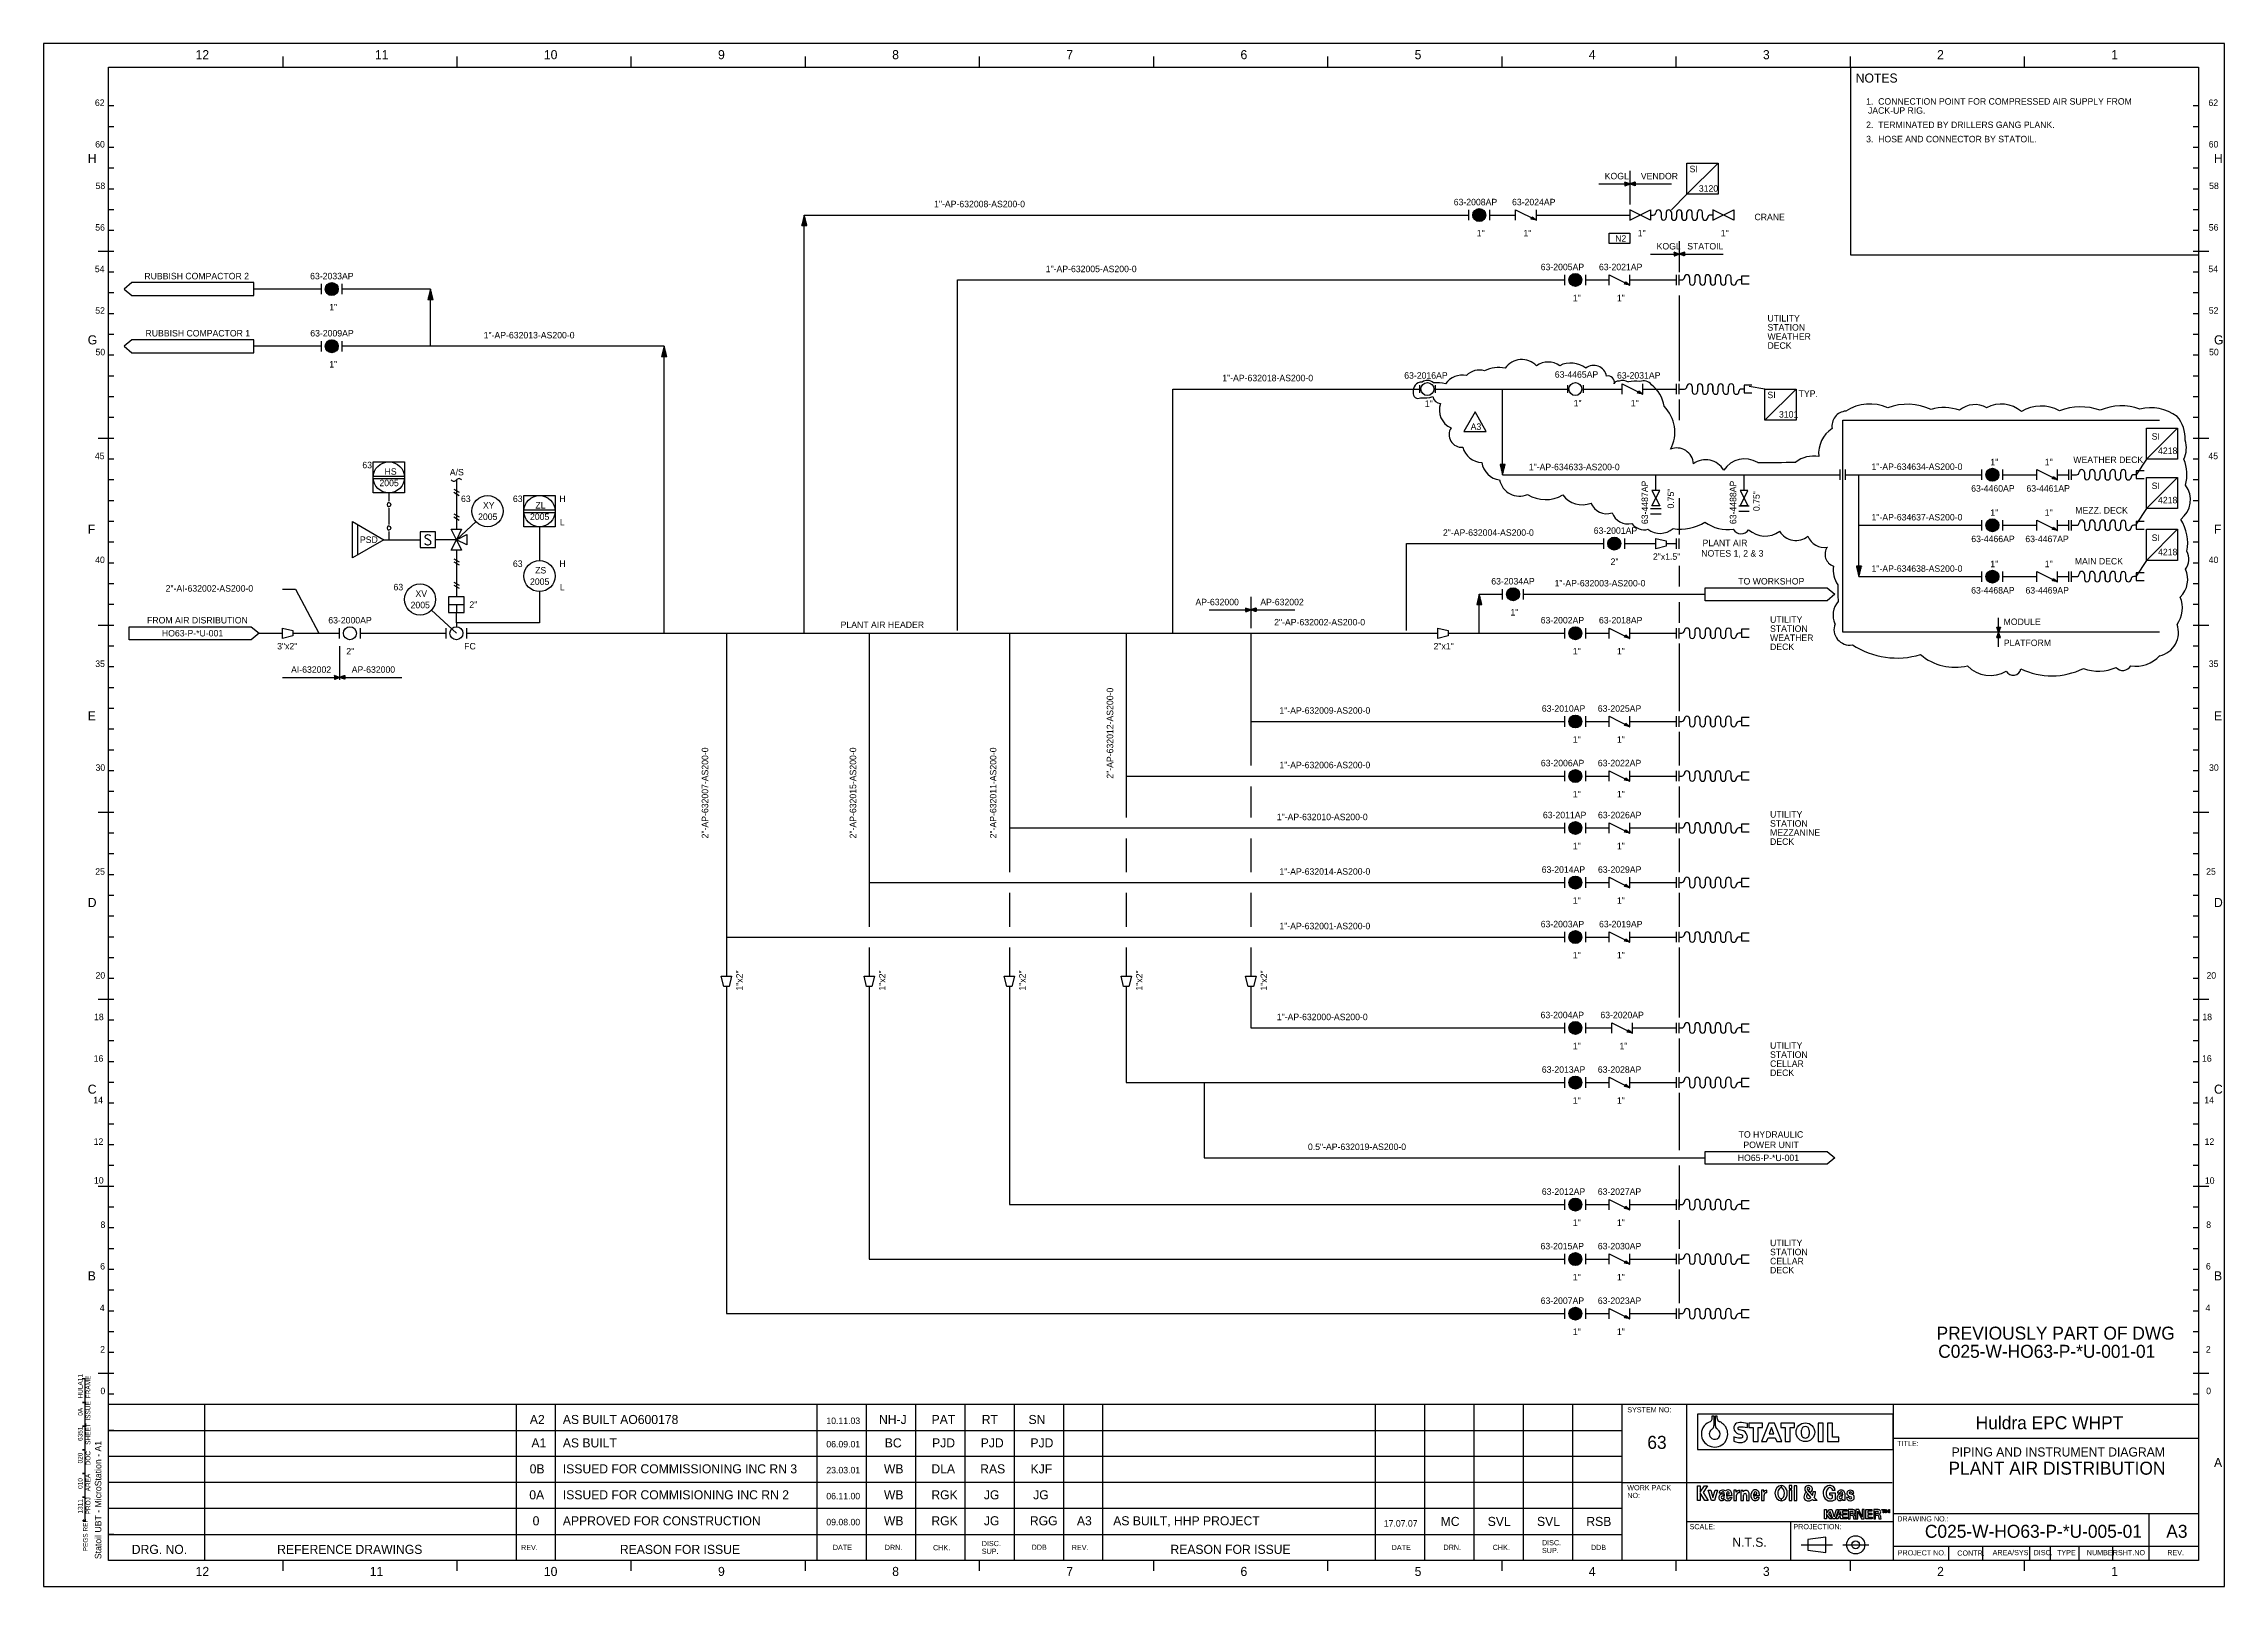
# Model space of a CAD drawing. Extents: x 0 to 840, y 0 to 594.
import ezdxf

# ---------------------------------------------------------------- set-up
doc = ezdxf.new("R2010")
doc.units = 0
for name, color, linetype in [('01-LIN-025-A', 7, 'Continuous'), ('08-LIN-050-A', 7, 'Continuous'), ('14-LIN-025-DASH', 7, 'Continuous'), ('15-LIN-025-PHAN', 7, 'Continuous'), ('34-TXT-018', 7, 'Continuous'), ('35-TXT-025', 7, 'Continuous'), ('36-TXT-035', 7, 'Continuous'), ('37-TXT-050', 7, 'Continuous'), ('39-TXT-100', 7, 'Continuous'), ('40-', 7, 'Continuous'), ('43-', 7, 'Continuous'), ('45-', 7, 'Continuous'), ('47-', 7, 'Continuous'), ('49-LOG-UD', 7, 'Continuous'), ('50-REV-035-TRNG', 7, 'Continuous'), ('51-REV-035-CLD', 7, 'Continuous')]:
    doc.layers.add(name, color=color, linetype=linetype)

msp = doc.modelspace()

# ---------------------------------------------------------------- texts
at = {"layer": '34-TXT-018'}
for s, p in [('HULA11', (15, 72.35)), ('FRAME', (18, 72.43)), ('0A', (15, 65.69)), ('ISSUE', (18, 63.83)), ('6351', (15, 55.99)), ('SHEET', (18, 54.51)), ('020', (15, 47.33)), ('DOC', (18, 46.6)), ('AREA', (18, 36.59)), ('010', (15, 37.54)), ('PROJ', (18, 27.73)), ('1311', (15, 28.05)), ('PEGS REF', (17, 13.49))]:
    msp.add_text(s, height=1.8, rotation=89.9544, dxfattribs=at).set_placement(p)
at = {"layer": '35-TXT-025'}
for s, p in [('1.  CONNECTION POINT FOR COMPRESSED AIR SUPPLY FROM', (702, 570.5)), ('2.  TERMINATED BY DRILLERS GANG PLANK.', (702, 561.5)), ('    JACK-UP RIG.', (699, 567)), ('3.  HOSE AND CONNECTOR BY STATOIL.', (702, 556)), ('SI', (634, 544.5)), ('KOGL', (601.31, 541.75)), ('VENDOR', (615.23, 541.75)), ('3120', (637.57, 537)), ('1"-AP-632008-AS200-0', (343, 531)), ('63-2008AP', (543.16, 531.75)), ('63-2024AP', (565.61, 531.75)), ('1"', (552.02, 519.8)), ('1"', (570.02, 519.8)), ('1"', (614.02, 519.8)), ('1"', (646.02, 519.8)), ('CRANE', (659, 526)), ('N2', (605.34, 517.75)), ('KOGL', (621.31, 514.75)), ('STATOIL', (633.09, 514.75)), ('RUBBISH COMPACTOR 2', (38.8, 503.25)), ('63-2033AP', (102.66, 503.25)), ('1"-AP-632005-AS200-0', (386, 506)), ('63-2005AP', (576.66, 506.75)), ('63-2021AP', (599.09, 506.75)), ('1"', (589.02, 494.8)), ('1"', (606.02, 494.8)), ('1"', (110.02, 491.3)), ('UTILITY', (664, 487)), ('RUBBISH COMPACTOR 1', (39.24, 481.25)), ('63-2009AP', (102.71, 481.25)), ('1"-AP-632013-AS200-0', (169.5, 480.5)), ('WEATHER', (664, 480)), ('STATION', (664, 483.5)), ('DECK', (664, 476.5)), ('1"', (110.02, 469.3)), ('1"-AP-632018-AS200-0', (454, 464)), ('63-2016AP', (524.09, 465)), ('63-4465AP', (582.08, 465.37)), ('63-2031AP', (606.05, 465)), ('1"', (532.02, 454.14)), ('1"', (589.35, 454.31)), ('1"', (611.35, 454.31)), ('SI', (664, 457.5)), ('TYP.', (676, 458)), ('3101', (668.43, 450)), ('SI', (812, 441.5)), ('4218', (814.45, 436)), ('63', (122.77, 430.5)), ('HS', (131.34, 428)), ('A/S', (156.46, 427.75)), ('1"-AP-634633-AS200-0', (572.06, 429.75)), ('1"-AP-634634-AS200-0', (704.09, 429.86)), ('1"', (749.84, 431.65)), ('1"', (770.8, 431.65)), ('WEATHER DECK', (781.81, 432.51)), ('2005', (129.35, 423.6)), ('63', (160.77, 417.5)), ('63', (180.77, 417.5)), ('H', (198.66, 417.5)), ('63-4460AP', (742.47, 421.5)), ('63-4461AP', (763.77, 421.5)), ('SI', (812, 422.5)), ('2005', (167.35, 410.6)), ('XY', (169.24, 415)), ('2005', (187.35, 410.6)), ('ZL', (189.43, 415)), ('1"-AP-634637-AS200-0', (704.09, 410.41)), ('1"', (749.84, 412.2)), ('1"', (770.8, 412.2)), ('MEZZ. DECK', (782.57, 413.06)), ('4218', (814.45, 417)), ('PSD', (121.85, 401.75)), ('L', (198.85, 408.5)), ('2"-AP-632004-AS200-0', (539, 404.5)), ('63-2001AP', (597.09, 405.25)), ('63-4466AP', (742.51, 402.06)), ('63-4467AP', (763.33, 402.06)), ('SI', (812, 402.5)), ('63', (180.77, 392.5)), ('H', (198.66, 392.5)), ('2"', (603.59, 393.3)), ('2"x1.5"', (619.89, 395.25)), ('NOTES 1, 2 & 3', (638.5, 396.5)), ('PLANT AIR', (639, 400.5)), ('1"', (749.84, 392.42)), ('1"', (770.8, 392.42)), ('MAIN DECK', (782.38, 393.47)), ('4218', (814.45, 397)), ('2005', (187.35, 385.6)), ('ZS', (189.34, 390)), ('63-2034AP', (557.61, 385.75)), ('1"-AP-632003-AS200-0', (582, 385)), ('TO WORKSHOP', (652.75, 385.75)), ('1"-AP-634638-AS200-0', (704.09, 390.63)), ('2"-AI-632002-AS200-0', (47, 383)), ('63', (134.77, 383.5)), ('2005', (141.35, 376.6)), ('XV', (143.24, 381)), ('2"', (164, 376.75)), ('L', (198.85, 383.5)), ('AP-632000', (443.67, 377.75)), ('AP-632002', (468.66, 377.75)), ('63-4468AP', (742.46, 382.27)), ('63-4469AP', (763.39, 382.27)), ('FROM AIR DISRIBUTION', (39.84, 370.75)), ('63-2000AP', (109.66, 370.75)), ('PLANT AIR HEADER', (307, 369)), ('2"-AP-632002-AS200-0', (474, 370)), ('1"', (565.02, 373.8)), ('63-2002AP', (576.66, 370.75)), ('63-2018AP', (599.09, 370.75)), ('STATION', (665, 367.5)), ('UTILITY', (665, 371)), ('MODULE', (754.95, 370.15)), ('HO63-P-*U-001', (45.57, 365.75)), ('3"x2"', (89.96, 360.75)), ('2"', (116.59, 358.8)), ('FC', (162, 360.75)), ('2"x1"', (535.39, 360.75)), ('1"', (589.02, 358.8)), ('1"', (606.02, 358.8)), ('WEATHER', (665, 364)), ('DECK', (665, 360.5)), ('PLATFORM', (755.03, 362.04)), ('AI-632002', (95.32, 351.75)), ('AP-632000', (118.67, 351.75)), ('1"-AP-632009-AS200-0', (476, 336)), ('63-2010AP', (577.09, 336.75)), ('63-2025AP', (598.66, 336.75)), ('1"', (589.02, 324.8)), ('1"', (606.02, 324.8)), ('1"-AP-632006-AS200-0', (476, 315)), ('63-2006AP', (576.71, 315.75)), ('63-2022AP', (598.66, 315.75)), ('1"', (589.02, 303.8)), ('1"', (606.02, 303.8)), ('1"-AP-632010-AS200-0', (475, 295)), ('63-2011AP', (577.51, 295.75)), ('63-2026AP', (598.71, 295.75)), ('STATION', (665, 292.5)), ('UTILITY', (665, 296)), ('1"', (589.02, 283.8)), ('1"', (606.02, 283.8)), ('MEZZANINE', (665, 289)), ('DECK', (665, 285.5)), ('63-2014AP', (577.04, 274.75)), ('63-2029AP', (598.71, 274.75)), ('1"-AP-632014-AS200-0', (476, 274)), ('1"', (589.02, 262.8)), ('1"', (606.02, 262.8)), ('1"-AP-632001-AS200-0', (476, 253)), ('63-2003AP', (576.66, 253.75)), ('63-2019AP', (599.13, 253.75)), ('1"', (589.02, 241.8)), ('1"', (606.02, 241.8)), ('1"-AP-632000-AS200-0', (475, 218)), ('63-2004AP', (576.61, 218.75)), ('63-2020AP', (599.66, 218.75)), ('1"', (589.02, 206.8)), ('1"', (607.02, 206.8)), ('STATION', (665, 203.5)), ('CELLAR', (665, 200)), ('UTILITY', (665, 207)), ('63-2013AP', (577.09, 197.75)), ('63-2028AP', (598.66, 197.75)), ('DECK', (665, 196.5)), ('1"', (589.02, 185.8)), ('1"', (606.02, 185.8)), ('0.5"-AP-632019-AS200-0', (487, 168)), ('TO HYDRAULIC', (652.89, 172.75)), ('POWER UNIT', (654.73, 168.75)), ('HO65-P-*U-001', (652.57, 163.75)), ('63-2012AP', (577.09, 150.75)), ('63-2027AP', (598.65, 150.75)), ('1"', (589.02, 138.8)), ('1"', (606.02, 138.8)), ('63-2015AP', (576.59, 129.75)), ('63-2030AP', (598.66, 129.75)), ('STATION', (665, 127.5)), ('CELLAR', (665, 124)), ('UTILITY', (665, 131)), ('1"', (589.02, 117.8)), ('1"', (606.02, 117.8)), ('DECK', (665, 120.5)), ('63-2007AP', (576.65, 108.75)), ('63-2023AP', (598.66, 108.75)), ('1"', (589.02, 96.8)), ('1"', (606.02, 96.8)), ('10.11.03', (301.5, 62.5)), ('06.09.01', (301.5, 53.5)), ('23.03.01', (301.5, 43.5)), ('06.11.00', (301.5, 33.5)), ('09.08.00', (301.5, 23.5)), ('17.07.07', (516.22, 23))]:
    msp.add_text(s, height=2.5, dxfattribs=at).set_placement(p)
for s, rotation, p in [('63-4487AP', 90, (618, 409)), ('0.75"', 90, (628, 415)), ('63-4488AP', 90, (652, 409)), ('0.75"', 90, (661, 414)), ('2"-AP-632012-AS200-0', 90, (412, 311)), ('2"-AP-632007-AS200-0', 90, (256, 288)), ('2"-AP-632015-AS200-0', 90, (313, 288)), ('2"-AP-632011-AS200-0', 90, (367, 288)), ('1"x2"', 89.9544, (269.25, 229.39)), ('1"x2"', 89.9544, (324.25, 229.39)), ('1"x2"', 89.9544, (378.25, 229.39)), ('1"x2"', 89.9544, (423.25, 229.39)), ('1"x2"', 89.9544, (471.25, 229.39))]:
    msp.add_text(s, height=2.5, rotation=rotation, dxfattribs=at).set_placement(p)
at = {"layer": '36-TXT-035'}
for s, p in [('NOTES', (698, 579)), ('A2', (187.29, 62.5)), ('AS BUILT AO600178', (200, 62.5)), ('NH-J', (321.8, 62.5)), ('PAT', (342.03, 62.5)), ('RT', (361.36, 62.5)), ('SN', (379.36, 62.5)), ('A1', (187.9, 53.5)), ('AS BUILT', (200, 53.5)), ('BC', (324, 53.5)), ('PJD', (342.23, 53.5)), ('PJD', (360.96, 53.5)), ('PJD', (380.11, 53.5)), ('PIPING AND INSTRUMENT DIAGRAM', (734.93, 50)), ('0B', (187.22, 43.5)), ('ISSUED FOR COMMISSIONING INC RN 3', (200, 43.5)), ('WB', (323.67, 43.5)), ('DLA', (341.96, 43.5)), ('RAS', (360.76, 43.5)), ('KJF', (380.17, 43.5)), ('0A', (187.08, 33.5)), ('ISSUED FOR COMMISIONING INC RN 2', (200, 33.5)), ('WB', (323.67, 33.5)), ('RGK', (341.95, 33.5)), ('JG', (362.17, 33.5)), ('JG', (381.17, 33.5)), ('0', (188.36, 23.5)), ('APPROVED FOR CONSTRUCTION', (200, 23.5)), ('WB', (323.67, 23.5)), ('RGK', (341.95, 23.5)), ('JG', (362.17, 23.5)), ('RGG', (379.89, 23.5)), ('A3', (398.01, 23.5)), ('AS BUILT, HHP PROJECT', (412, 23.5)), ('MC', (538.13, 23.25)), ('SVL', (556.24, 23.25)), ('SVL', (575.24, 23.25)), ('RSB', (594.24, 23.25)), ('N.T.S.', (650.46, 15.25))]:
    msp.add_text(s, height=3.5, dxfattribs=at).set_placement(p)
at = {"layer": '37-TXT-050'}
for s, p in [('PREVIOUSLY PART OF DWG', (729.13, 95)), ('C025-W-HO63-P-*U-001-01', (729.77, 88)), ('Huldra EPC WHPT', (744.21, 60.5)), ('63', (617.72, 52.95)), ('PLANT AIR DISTRIBUTION', (733.72, 43)), ('C025-W-HO63-P-*U-005-01', (724.64, 18.7)), ('A3', (817.61, 18.7))]:
    msp.add_text(s, height=5, dxfattribs=at).set_placement(p)
at = {"layer": '39-TXT-100'}
for s, height, p in [('62', 2.5, (19.76, 570)), ('62', 2.5, (833.86, 570)), ('60', 2.5, (19.87, 554)), ('60', 2.5, (833.97, 554)), ('58', 2.5, (20.02, 538)), ('58', 2.5, (834.12, 538)), ('56', 2.5, (19.89, 522)), ('56', 2.5, (833.99, 522)), ('54', 2.5, (19.74, 506)), ('54', 2.5, (833.84, 506)), ('52', 2.5, (19.89, 490)), ('52', 2.5, (833.98, 490)), ('50', 2.5, (20, 474)), ('50', 2.5, (834.1, 474)), ('45', 2.5, (19.74, 434)), ('45', 2.5, (833.84, 434)), ('40', 2.5, (19.86, 394)), ('40', 2.5, (833.96, 394)), ('35', 2.5, (19.89, 354)), ('35', 2.5, (833.98, 354)), ('30', 2.5, (20, 314)), ('30', 2.5, (834.1, 314)), ('25', 2.5, (19.89, 274)), ('25', 2.5, (832.98, 274)), ('20', 2.5, (20, 234)), ('20', 2.5, (833.1, 234)), ('18', 2.5, (19.42, 218)), ('18', 2.5, (831.52, 218)), ('16', 2.5, (19.29, 202)), ('16', 2.5, (831.39, 202)), ('14', 2.5, (19.14, 186)), ('14', 2.5, (832.24, 186)), ('12', 2.5, (19.28, 170)), ('12', 2.5, (832.38, 170)), ('10', 2.5, (19.4, 155.1)), ('10', 2.5, (832.49, 155)), ('8', 2.5, (21.91, 138)), ('8', 2.5, (833.01, 138)), ('6', 2.5, (21.79, 122)), ('6', 2.5, (832.89, 122)), ('4', 2.5, (21.64, 106)), ('4', 2.5, (832.74, 106)), ('2', 2.5, (21.78, 90)), ('2', 2.5, (832.88, 90)), ('0', 2.5, (21.89, 74)), ('0', 2.5, (832.99, 74)), ('SYSTEM NO:', 2, (610, 67)), ('TITLE:', 2, (714, 54)), ('WORK PACK', 2, (610, 37)), ('NO:', 2, (610, 34)), ('DRAWING NO.:', 2, (714, 25)), ('DISC.', 2, (361.36, 15.5)), ('DISC.', 2, (577.15, 15.81)), ('SCALE:', 2, (634, 22)), ('PROJECTION:', 2, (674, 22)), ('REV.', 2, (183.91, 13.97)), ('DATE', 2, (304, 14)), ('DRN.', 2, (324, 14)), ('CHK.', 2, (342.6, 13.89)), ('SUP.', 2, (361.36, 12.5)), ('DDB', 2, (380.56, 14.07)), ('REV.', 2, (396.05, 13.96)), ('DATE', 2, (519.26, 13.98)), ('DRN.', 2, (539.22, 14.04)), ('CHK.', 2, (558.17, 14.01)), ('SUP.', 2, (577.15, 12.81)), ('DDB', 2, (596, 14)), ('PROJECT NO.', 2, (714.19, 11.92)), ('CONTR.', 2, (737.12, 11.81)), ('AREA/SYS', 2, (750.73, 12.01)), ('DISC.', 2, (766.53, 12)), ('TYPE', 2, (775.53, 12)), ('NUMBER', 2, (787, 12)), ('SHT.NO', 2, (799, 12)), ('REV.', 2, (818, 12))]:
    msp.add_text(s, height=height, dxfattribs=at).set_placement(p)
msp.add_text('Statoil UBT - MicroStation - A1', height=2.5, rotation=89.99999, dxfattribs=at).set_placement((22.24, 10.48))
at = {"layer": '40-'}
for s, p in [('12', (58.54, 588)), ('11', (127.62, 588)), ('10', (192.7, 588)), ('9', (259.78, 588)), ('8', (326.86, 588)), ('7', (393.94, 588)), ('6', (461.02, 588)), ('5', (528.1, 588)), ('4', (595.18, 588)), ('3', (662.26, 588)), ('2', (729.34, 588)), ('1', (796.42, 588)), ('H', (17, 548.06)), ('H', (836, 548.06)), ('G', (17, 478.19)), ('G', (836, 478.19)), ('F', (17, 405.31)), ('F', (836, 405.31)), ('E', (17, 333.44)), ('E', (836, 333.44)), ('D', (17, 261.56)), ('D', (836, 261.56)), ('C', (17, 189.69)), ('C', (836, 189.69)), ('B', (17, 117.81)), ('B', (836, 117.81)), ('A', (836, 45.94)), ('DRG. NO.', (33.96, 12.49)), ('REFERENCE DRAWINGS', (89.96, 12.49)), ('REASON FOR ISSUE', (221.96, 12.49)), ('REASON FOR ISSUE', (434.03, 12.51)), ('12', (58.54, 4)), ('11', (125.62, 4)), ('10', (192.7, 4)), ('9', (259.78, 4)), ('8', (326.86, 4)), ('7', (393.94, 4)), ('6', (461.02, 4)), ('5', (528.1, 4)), ('4', (595.18, 4)), ('3', (662.26, 4)), ('2', (729.34, 4)), ('1', (796.42, 4))]:
    msp.add_text(s, height=3.5, dxfattribs=at).set_placement(p)
at = {"layer": '50-REV-035-TRNG'}
msp.add_text('A3', height=2.5, dxfattribs=at).set_placement((549.67, 445.25))

# ---------------------------------------------------------------- linework, layer by layer
at = {"layer": '01-LIN-025-A'}
for p, q in [((599, 540), (627, 540)), ((609, 540.68), (609.02, 540.69)), ((609, 540.63), (609.07, 540.68)), ((609, 540.58), (609.11, 540.66)), ((609, 540.53), (609.16, 540.64)), ((609, 540.48), (609.21, 540.63)), ((609, 540.43), (609.26, 540.61)), ((609, 540.38), (609.3, 540.59)), ((609, 540.33), (609.35, 540.58)), ((609, 540.28), (609.4, 540.56)), ((609, 540.23), (609.44, 540.54)), ((609, 540.19), (609.49, 540.53)), ((609, 540.13), (609.54, 540.51)), ((609, 540.09), (609.59, 540.5)), ((609, 540.04), (609.63, 540.48)), ((609, 539.99), (609.68, 540.46)), ((609, 539.94), (609.73, 540.45)), ((609, 539.89), (609.77, 540.43)), ((609, 539.84), (609.82, 540.41)), ((609, 539.79), (609.87, 540.4)), ((609, 539.74), (609.92, 540.38)), ((609, 539.69), (609.96, 540.36)), ((609, 539.64), (610.01, 540.35)), ((609, 539.59), (610.06, 540.33)), ((609, 539.54), (610.1, 540.31)), ((609, 539.49), (610.15, 540.3)), ((609, 539.44), (610.2, 540.28)), ((609, 539.39), (610.25, 540.26)), ((609, 539.34), (610.29, 540.25)), ((609.02, 539.31), (610.34, 540.23)), ((609.16, 539.36), (610.39, 540.21)), ((609.3, 539.41), (610.43, 540.2)), ((609.44, 539.46), (610.48, 540.18)), ((609.58, 539.5), (610.53, 540.17)), ((609.73, 539.55), (610.58, 540.15)), ((609.87, 539.6), (610.62, 540.13)), ((610.01, 539.65), (610.67, 540.12)), ((610.15, 539.7), (610.72, 540.1)), ((610.29, 539.75), (610.77, 540.08)), ((610.43, 539.8), (610.81, 540.07)), ((610.57, 539.85), (610.86, 540.05)), ((610.72, 539.9), (610.91, 540.03)), ((610.86, 539.95), (610.95, 540.02)), ((611, 545), (611, 532)), ((611.14, 539.95), (611.05, 540.02)), ((611.28, 539.9), (611.1, 540.03)), ((611.43, 539.85), (611.14, 540.05)), ((611.57, 539.8), (611.19, 540.07)), ((611.71, 539.75), (611.24, 540.08)), ((611.85, 539.7), (611.28, 540.1)), ((611.99, 539.65), (611.33, 540.12)), ((612.13, 539.6), (611.38, 540.13)), ((612.27, 539.55), (611.43, 540.15)), ((612.42, 539.5), (611.47, 540.17)), ((612.56, 539.46), (611.52, 540.18)), ((612.7, 539.41), (611.57, 540.2)), ((612.84, 539.36), (611.61, 540.21)), ((612.98, 539.31), (611.66, 540.23)), ((613, 539.34), (611.71, 540.25)), ((613, 539.39), (611.76, 540.26)), ((613, 539.44), (611.8, 540.28)), ((613, 539.49), (611.85, 540.3)), ((613, 539.54), (611.9, 540.31)), ((613, 539.59), (611.94, 540.33)), ((613, 539.64), (611.99, 540.35)), ((613, 539.69), (612.04, 540.36)), ((613, 539.74), (612.09, 540.38)), ((613, 539.79), (612.13, 540.4)), ((613, 539.84), (612.18, 540.41)), ((613, 539.89), (612.23, 540.43)), ((613, 539.94), (612.27, 540.45)), ((613, 539.99), (612.32, 540.46)), ((613, 540.04), (612.37, 540.48)), ((613, 540.09), (612.41, 540.5)), ((613, 540.13), (612.46, 540.51)), ((613, 540.19), (612.51, 540.53)), ((613, 540.23), (612.56, 540.54)), ((613, 540.28), (612.6, 540.56)), ((613, 540.33), (612.65, 540.58)), ((613, 540.38), (612.7, 540.59)), ((613, 540.43), (612.74, 540.61)), ((613, 540.48), (612.79, 540.63)), ((613, 540.53), (612.84, 540.64)), ((613, 540.58), (612.89, 540.66)), ((613, 540.63), (612.93, 540.68)), ((613, 540.68), (612.98, 540.69)), ((611, 526), (619, 530)), ((619, 526), (611, 530)), ((611, 530), (611, 526)), ((619, 530), (619, 526)), ((627, 530), (633, 536)), ((643, 526), (651, 530)), ((651, 526), (643, 530)), ((643, 530), (643, 526)), ((651, 530), (651, 526)), ((292.05, 524), (292.01, 524.04)), ((292.19, 524), (292.04, 524.15)), ((292.33, 524), (292.07, 524.27)), ((292.47, 524), (292.1, 524.38)), ((292.61, 524), (292.12, 524.49)), ((292.76, 524), (292.15, 524.6)), ((292.9, 524), (292.18, 524.72)), ((293.04, 524), (292.21, 524.83)), ((293.18, 524), (292.24, 524.94)), ((293.32, 524), (292.26, 525.06)), ((293.46, 524), (292.29, 525.17)), ((293.6, 524), (292.32, 525.28)), ((293.74, 524), (292.35, 525.4)), ((293.89, 524), (292.38, 525.51)), ((293.99, 524.04), (292.41, 525.62)), ((293.94, 524.23), (292.43, 525.74)), ((293.9, 524.41), (292.46, 525.85)), ((293.85, 524.6), (292.49, 525.96)), ((293.8, 524.79), (292.52, 526.08)), ((293.76, 524.98), (292.55, 526.19)), ((293.71, 525.17), (292.58, 526.3)), ((293.66, 525.36), (292.6, 526.42)), ((293.61, 525.55), (292.63, 526.53)), ((293.57, 525.74), (292.66, 526.64)), ((293.52, 525.92), (292.69, 526.76)), ((293.47, 526.11), (292.72, 526.87)), ((293.43, 526.3), (292.74, 526.98)), ((293.38, 526.49), (292.77, 527.1)), ((293.33, 526.68), (292.8, 527.21)), ((293.28, 526.87), (292.83, 527.32)), ((293.24, 527.06), (292.86, 527.43)), ((293.19, 527.24), (292.89, 527.55)), ((293.14, 527.43), (292.91, 527.66)), ((293.09, 527.62), (292.94, 527.77)), ((293.05, 527.81), (292.97, 527.89)), ((619, 528), (620, 528)), ((619, 528), (619, 528)), ((623, 529), (623, 527)), ((625, 529), (625, 527)), ((627, 529), (627, 527)), ((629, 529), (629, 527)), ((631, 527), (631, 529)), ((631, 529), (631, 527)), ((633, 527), (633, 529)), ((635, 527), (635, 529)), ((637, 527), (637, 529)), ((639, 527), (639, 529)), ((643, 528), (642, 528)), ((643, 528), (643, 528)), ((619, 513), (647, 513)), ((628, 513.68), (628.02, 513.69)), ((628, 513.63), (628.07, 513.68)), ((628, 513.58), (628.11, 513.66)), ((628, 513.53), (628.16, 513.64)), ((628, 513.48), (628.21, 513.63)), ((628, 513.43), (628.26, 513.61)), ((628, 513.38), (628.3, 513.59)), ((628, 513.33), (628.35, 513.58)), ((628, 513.28), (628.4, 513.56)), ((628, 513.23), (628.44, 513.54)), ((628, 513.19), (628.49, 513.53)), ((628, 513.13), (628.54, 513.51)), ((628, 513.09), (628.59, 513.5)), ((628, 513.04), (628.63, 513.48)), ((628, 512.99), (628.68, 513.46)), ((628, 512.94), (628.73, 513.45)), ((628, 512.89), (628.77, 513.43)), ((628, 512.84), (628.82, 513.41)), ((628, 512.79), (628.87, 513.4)), ((628, 512.74), (628.92, 513.38)), ((628, 512.69), (628.96, 513.36)), ((628, 512.64), (629.01, 513.35)), ((628, 512.59), (629.06, 513.33)), ((628, 512.54), (629.1, 513.31)), ((628, 512.49), (629.15, 513.3)), ((628, 512.44), (629.2, 513.28)), ((628, 512.39), (629.25, 513.26)), ((628, 512.34), (629.29, 513.25)), ((628.02, 512.31), (629.34, 513.23)), ((628.16, 512.36), (629.39, 513.21)), ((628.3, 512.41), (629.43, 513.2)), ((628.44, 512.46), (629.48, 513.18)), ((628.58, 512.5), (629.53, 513.17)), ((628.73, 512.55), (629.58, 513.15)), ((628.87, 512.6), (629.62, 513.13)), ((629.01, 512.65), (629.67, 513.12)), ((629.15, 512.7), (629.72, 513.1)), ((629.29, 512.75), (629.77, 513.08)), ((629.43, 512.8), (629.81, 513.07)), ((629.57, 512.85), (629.86, 513.05)), ((629.72, 512.9), (629.91, 513.03)), ((629.86, 512.95), (629.95, 513.02)), ((630, 518), (630, 506)), ((630.14, 512.95), (630.05, 513.02)), ((630.28, 512.9), (630.1, 513.03)), ((630.43, 512.85), (630.14, 513.05)), ((630.57, 512.8), (630.19, 513.07)), ((630.71, 512.75), (630.24, 513.08)), ((630.85, 512.7), (630.28, 513.1)), ((630.99, 512.65), (630.33, 513.12)), ((631.13, 512.6), (630.38, 513.13)), ((631.27, 512.55), (630.43, 513.15)), ((631.42, 512.5), (630.47, 513.17)), ((631.56, 512.46), (630.52, 513.18)), ((631.7, 512.41), (630.57, 513.2)), ((631.84, 512.36), (630.61, 513.21)), ((631.98, 512.31), (630.66, 513.23)), ((632, 512.34), (630.71, 513.25)), ((632, 512.39), (630.76, 513.26)), ((632, 512.44), (630.8, 513.28)), ((632, 512.49), (630.85, 513.3)), ((632, 512.54), (630.9, 513.31)), ((632, 512.59), (630.94, 513.33)), ((632, 512.64), (630.99, 513.35)), ((632, 512.69), (631.04, 513.36)), ((632, 512.74), (631.09, 513.38)), ((632, 512.79), (631.13, 513.4)), ((632, 512.84), (631.18, 513.41)), ((632, 512.89), (631.23, 513.43)), ((632, 512.94), (631.27, 513.45)), ((632, 512.99), (631.32, 513.46)), ((632, 513.04), (631.37, 513.48)), ((632, 513.09), (631.41, 513.5)), ((632, 513.13), (631.46, 513.51)), ((632, 513.19), (631.51, 513.53)), ((632, 513.23), (631.56, 513.54)), ((632, 513.28), (631.6, 513.56)), ((632, 513.33), (631.65, 513.58)), ((632, 513.38), (631.7, 513.59)), ((632, 513.43), (631.74, 513.61)), ((632, 513.48), (631.79, 513.63)), ((632, 513.53), (631.84, 513.64)), ((632, 513.58), (631.89, 513.66)), ((632, 513.63), (631.93, 513.68)), ((632, 513.68), (631.98, 513.69)), ((586, 501), (586, 505)), ((594, 501), (594, 505)), ((603, 501), (603, 505)), ((603, 505), (611, 501)), ((611, 501), (611, 505)), ((629, 501), (629, 505)), ((630, 501), (630, 505)), ((634, 504), (634, 502)), ((636, 504), (636, 502)), ((638, 504), (638, 502)), ((640, 504), (640, 502)), ((642, 502), (642, 504)), ((642, 504), (642, 502)), ((644, 502), (644, 504)), ((646, 502), (646, 504)), ((648, 502), (648, 504)), ((650, 502), (650, 504)), ((657, 504.5), (654, 504.5)), ((654, 504.5), (654, 501.5)), ((34, 502), (31, 499.5)), ((31, 499.5), (34, 497)), ((81, 502), (34, 502)), ((34, 497), (81, 497)), ((81, 497), (81, 502)), ((107, 497.5), (107, 501.5)), ((115, 497.5), (115, 501.5)), ((148.19, 495.5), (148.04, 495.65)), ((148.33, 495.5), (148.07, 495.77)), ((148.47, 495.5), (148.1, 495.88)), ((148.61, 495.5), (148.12, 495.99)), ((148.76, 495.5), (148.15, 496.1)), ((148.9, 495.5), (148.18, 496.22)), ((149.04, 495.5), (148.21, 496.33)), ((149.18, 495.5), (148.24, 496.44)), ((149.32, 495.5), (148.26, 496.56)), ((149.46, 495.5), (148.29, 496.67)), ((149.6, 495.5), (148.32, 496.78)), ((149.74, 495.5), (148.35, 496.9)), ((149.89, 495.5), (148.38, 497.01)), ((149.99, 495.54), (148.41, 497.12)), ((149.94, 495.73), (148.43, 497.24)), ((149.9, 495.91), (148.46, 497.35)), ((149.85, 496.1), (148.49, 497.46)), ((149.8, 496.29), (148.52, 497.58)), ((149.76, 496.48), (148.55, 497.69)), ((149.71, 496.67), (148.58, 497.8)), ((149.66, 496.86), (148.6, 497.92)), ((149.61, 497.05), (148.63, 498.03)), ((149.57, 497.24), (148.66, 498.14)), ((149.52, 497.42), (148.69, 498.26)), ((149.47, 497.61), (148.72, 498.37)), ((149.43, 497.8), (148.74, 498.48)), ((149.38, 497.99), (148.77, 498.6)), ((149.33, 498.18), (148.8, 498.71)), ((149.28, 498.37), (148.83, 498.82)), ((149.24, 498.56), (148.86, 498.93)), ((149.19, 498.74), (148.89, 499.05)), ((149.14, 498.93), (148.91, 499.16)), ((149.09, 499.12), (148.94, 499.27)), ((149.05, 499.31), (148.97, 499.39)), ((608.98, 501.43), (609.42, 502.33)), ((611, 501), (608.98, 501.43)), ((609.03, 501.52), (609.38, 502.24)), ((611, 501), (609.03, 501.52)), ((609.07, 501.61), (609.33, 502.15)), ((611, 501), (609.07, 501.61)), ((609.11, 501.7), (609.29, 502.06)), ((611, 501), (609.11, 501.7)), ((609.2, 501.88), (609.25, 501.97)), ((611, 501), (609.2, 501.88)), ((609.29, 502.06), (611, 501)), ((609.33, 502.15), (611, 501)), ((609.38, 502.24), (611, 501)), ((609.42, 502.33), (611, 501)), ((630, 503), (631, 503)), ((630, 503), (630, 503)), ((630, 497), (630, 464)), ((654, 503), (653, 503)), ((654, 503), (654, 503)), ((654, 501.5), (657, 501.5)), ((148.05, 495.5), (148.01, 495.54)), ((34, 480), (31, 477.5)), ((81, 480), (34, 480)), ((81, 475), (81, 480)), ((107, 475.5), (107, 479.5)), ((115, 475.5), (115, 479.5)), ((31, 477.5), (34, 475)), ((34, 475), (81, 475)), ((238.05, 473.5), (238.01, 473.54)), ((238.19, 473.5), (238.04, 473.65)), ((238.33, 473.5), (238.07, 473.77)), ((238.47, 473.5), (238.1, 473.88)), ((238.61, 473.5), (238.12, 473.99)), ((238.76, 473.5), (238.15, 474.1)), ((238.9, 473.5), (238.18, 474.22)), ((239.04, 473.5), (238.21, 474.33)), ((239.18, 473.5), (238.24, 474.44)), ((239.32, 473.5), (238.26, 474.56)), ((239.46, 473.5), (238.29, 474.67)), ((239.6, 473.5), (238.32, 474.78)), ((239.74, 473.5), (238.35, 474.9)), ((239.89, 473.5), (238.38, 475.01)), ((239.99, 473.54), (238.41, 475.12)), ((239.94, 473.73), (238.43, 475.24)), ((239.9, 473.91), (238.46, 475.35)), ((239.85, 474.1), (238.49, 475.46)), ((239.8, 474.29), (238.52, 475.58)), ((239.76, 474.48), (238.55, 475.69)), ((239.71, 474.67), (238.58, 475.8)), ((239.66, 474.86), (238.6, 475.92)), ((239.61, 475.05), (238.63, 476.03)), ((239.57, 475.24), (238.66, 476.14)), ((239.52, 475.42), (238.69, 476.26)), ((239.47, 475.61), (238.72, 476.37)), ((239.43, 475.8), (238.74, 476.48)), ((239.38, 475.99), (238.77, 476.6)), ((239.33, 476.18), (238.8, 476.71)), ((239.28, 476.37), (238.83, 476.82)), ((239.24, 476.56), (238.86, 476.93)), ((239.19, 476.74), (238.89, 477.05)), ((239.14, 476.93), (238.91, 477.16)), ((239.09, 477.12), (238.94, 477.27)), ((239.05, 477.31), (238.97, 477.39)), ((608, 459), (608, 463)), ((608, 463), (616, 459)), ((616, 459), (616, 463)), ((629, 459), (629, 463)), ((630, 459), (630, 463)), ((635, 462), (635, 460)), ((637, 462), (637, 460)), ((639, 462), (639, 460)), ((641, 462), (641, 460)), ((643, 460), (643, 462)), ((643, 462), (643, 460)), ((645, 460), (645, 462)), ((647, 460), (647, 462)), ((649, 460), (649, 462)), ((651, 460), (651, 462)), ((658, 462.5), (655, 462.5)), ((655, 462.5), (655, 459.5)), ((663, 461), (657, 462)), ((613.98, 459.43), (614.42, 460.33)), ((616, 459), (613.98, 459.43)), ((614.03, 459.52), (614.38, 460.24)), ((616, 459), (614.03, 459.52)), ((614.07, 459.61), (614.33, 460.15)), ((616, 459), (614.07, 459.61)), ((614.11, 459.7), (614.29, 460.06)), ((616, 459), (614.11, 459.7)), ((614.2, 459.88), (614.25, 459.97)), ((616, 459), (614.2, 459.88)), ((614.29, 460.06), (616, 459)), ((614.33, 460.15), (616, 459)), ((614.38, 460.24), (616, 459)), ((614.42, 460.33), (616, 459)), ((630, 461), (631, 461)), ((630, 457), (630, 449)), ((631, 461), (632, 461)), ((655, 461), (654, 461)), ((655, 461), (655, 461)), ((655, 459.5), (658, 459.5)), ((127, 421), (127, 433)), ((127, 433), (139, 433)), ((139, 433), (139, 421)), ((561.01, 431.96), (562.59, 430.38)), ((561.06, 431.77), (562.57, 430.26)), ((561.1, 431.59), (562.54, 430.15)), ((561.11, 432), (562.62, 430.49)), ((561.15, 431.4), (562.51, 430.04)), ((561.2, 431.21), (562.48, 429.92)), ((561.24, 431.02), (562.45, 429.81)), ((561.26, 432), (562.65, 430.6)), ((561.29, 430.83), (562.42, 429.7)), ((561.34, 430.64), (562.4, 429.58)), ((561.39, 430.45), (562.37, 429.47)), ((561.4, 432), (562.68, 430.72)), ((561.43, 430.26), (562.34, 429.36)), ((561.48, 430.08), (562.31, 429.24)), ((561.53, 429.89), (562.28, 429.13)), ((561.54, 432), (562.71, 430.83)), ((561.57, 429.7), (562.26, 429.02)), ((561.62, 429.51), (562.23, 428.9)), ((561.67, 429.32), (562.2, 428.79)), ((561.68, 432), (562.74, 430.94)), ((561.72, 429.13), (562.17, 428.68)), ((561.76, 428.94), (562.14, 428.57)), ((561.81, 428.76), (562.11, 428.45)), ((561.82, 432), (562.76, 431.06)), ((561.86, 428.57), (562.09, 428.34)), ((561.96, 432), (562.79, 431.17)), ((562.1, 432), (562.82, 431.28)), ((562.24, 432), (562.85, 431.4)), ((562.39, 432), (562.88, 431.51)), ((562.53, 432), (562.9, 431.62)), ((562.67, 432), (562.93, 431.73)), ((562.81, 432), (562.96, 431.85)), ((562.95, 432), (562.99, 431.96)), ((746.63, 426), (746.63, 430)), ((754.63, 426), (754.63, 430)), ((767.78, 426), (767.78, 430)), ((767.78, 430), (775.78, 426)), ((775.78, 426), (775.78, 430)), ((780.06, 426), (780.06, 430)), ((781.06, 426), (781.06, 430)), ((786.06, 429), (786.06, 427)), ((788.06, 429), (788.06, 427)), ((790.06, 429), (790.06, 427)), ((792.06, 429), (792.06, 427)), ((794.06, 427), (794.06, 429)), ((794.06, 429), (794.06, 427)), ((796.06, 427), (796.06, 429)), ((798.06, 427), (798.06, 429)), ((800.06, 427), (800.06, 429)), ((802.06, 427), (802.06, 429)), ((810, 434), (806.06, 428)), ((809.06, 429.5), (806.06, 429.5)), ((806.06, 429.5), (806.06, 426.5)), ((127, 427.5), (139, 427.5)), ((127, 426.5), (139, 426.5)), ((139, 421), (127, 421)), ((133, 421), (133, 417.85)), ((158, 422.44), (160, 421.25)), ((158, 421.25), (160, 420.06)), ((159, 426), (159, 416.5)), ((185, 408), (185, 420)), ((185, 420), (197, 420)), ((197, 420), (197, 408)), ((561.91, 428.38), (562.06, 428.23)), ((561.95, 428.19), (562.03, 428.11)), ((773.77, 426.43), (774.21, 427.33)), ((775.78, 426), (773.77, 426.43)), ((773.81, 426.52), (774.16, 427.24)), ((775.78, 426), (773.81, 426.52)), ((773.85, 426.61), (774.12, 427.15)), ((775.78, 426), (773.85, 426.61)), ((773.9, 426.7), (774.07, 427.06)), ((775.78, 426), (773.9, 426.7)), ((773.99, 426.88), (774.03, 426.97)), ((775.78, 426), (773.99, 426.88)), ((774.07, 427.06), (775.78, 426)), ((774.12, 427.15), (775.78, 426)), ((774.16, 427.24), (775.78, 426)), ((774.21, 427.33), (775.78, 426)), ((781.06, 428), (782.06, 428)), ((782.06, 428), (783.06, 428)), ((806.06, 428), (805.06, 428)), ((806.06, 428), (806.06, 428)), ((806.06, 426.5), (809.06, 426.5)), ((132.5, 417.06), (132.3, 416.5)), ((132.3, 416.5), (132.5, 415.94)), ((133, 417.29), (132.5, 417.06)), ((132.5, 415.94), (133, 415.71)), ((133, 417.29), (133.5, 417.06)), ((133.5, 415.94), (133, 415.71)), ((133, 415.15), (133, 412)), ((133, 412), (133, 408.85)), ((133.5, 417.06), (133.7, 416.5)), ((133.7, 416.5), (133.5, 415.94)), ((158, 412.94), (160, 411.75)), ((158, 411.75), (160, 410.56)), ((159, 416.5), (159, 407)), ((185, 414.5), (197, 414.5)), ((185, 413.5), (197, 413.5)), ((630, 419), (630, 405)), ((810, 415), (806.06, 409)), ((121, 397.2), (121, 408.8)), ((132.5, 408.06), (132.3, 407.5)), ((132.3, 407.5), (132.5, 406.94)), ((133, 408.29), (132.5, 408.06)), ((132.5, 406.94), (133, 406.71)), ((133, 408.29), (133.5, 408.06)), ((133.5, 406.94), (133, 406.71)), ((133, 406.15), (133, 403)), ((133.5, 408.06), (133.7, 407.5)), ((133.7, 407.5), (133.5, 406.94)), ((151, 406), (145, 406)), ((145, 406), (145, 400)), ((147, 404.1), (147.2, 404.7)), ((147.1, 403.7), (147, 404.1)), ((147.4, 403.4), (147.1, 403.7)), ((147.2, 404.7), (148, 405)), ((147.8, 403.3), (147.4, 403.4)), ((148.9, 402.6), (147.8, 403.3)), ((148, 405), (148.5, 404.9)), ((148.5, 404.9), (149, 404.6)), ((151, 400), (151, 406)), ((159, 403), (157, 407)), ((157, 407), (161, 407)), ((159, 403), (166.58, 409.95)), ((161, 407), (159, 403)), ((159, 403), (163, 405)), ((163, 405), (163, 401)), ((197, 408), (185, 408)), ((191, 408), (191, 395)), ((601, 399.5), (601, 403.5)), ((609, 399.5), (609, 403.5)), ((621, 399.5), (621, 403.5)), ((621, 403.5), (625, 402.5)), ((629, 399.5), (629, 403.5)), ((630, 399.5), (630, 403.5)), ((746.63, 406.56), (746.63, 410.56)), ((754.63, 406.56), (754.63, 410.56)), ((767.78, 406.56), (767.78, 410.56)), ((767.78, 410.56), (775.78, 406.56)), ((773.77, 406.98), (774.21, 407.88)), ((775.78, 406.56), (773.77, 406.98)), ((773.81, 407.07), (774.16, 407.79)), ((775.78, 406.56), (773.81, 407.07)), ((773.85, 407.16), (774.12, 407.7)), ((775.78, 406.56), (773.85, 407.16)), ((773.9, 407.25), (774.07, 407.61)), ((775.78, 406.56), (773.9, 407.25)), ((773.99, 407.43), (774.03, 407.52)), ((775.78, 406.56), (773.99, 407.43)), ((774.07, 407.61), (775.78, 406.56)), ((774.12, 407.7), (775.78, 406.56)), ((774.16, 407.79), (775.78, 406.56)), ((774.21, 407.88), (775.78, 406.56)), ((775.78, 406.56), (775.78, 410.56)), ((780.06, 406.56), (780.06, 410.56)), ((781.06, 406.56), (781.06, 410.56)), ((781.06, 408.56), (782.06, 408.56)), ((782.06, 408.56), (783.06, 408.56)), ((786.06, 409.56), (786.06, 407.56)), ((788.06, 409.56), (788.06, 407.56)), ((790.06, 409.56), (790.06, 407.56)), ((792.06, 409.56), (792.06, 407.56)), ((794.06, 407.56), (794.06, 409.56)), ((794.06, 409.56), (794.06, 407.56)), ((796.06, 407.56), (796.06, 409.56)), ((798.06, 407.56), (798.06, 409.56)), ((800.06, 407.56), (800.06, 409.56)), ((802.06, 407.56), (802.06, 409.56)), ((806.06, 408.56), (805.06, 408.56)), ((809.06, 410.06), (806.06, 410.06)), ((806.06, 410.06), (806.06, 407.06)), ((806.06, 408.56), (806.06, 408.56)), ((806.06, 407.06), (809.06, 407.06)), ((131, 403), (133, 403)), ((133, 403), (145, 403)), ((145, 400), (151, 400)), ((146.8, 401.6), (147, 401.3)), ((147, 401.3), (147.8, 401)), ((147.8, 401), (148.2, 401)), ((148.2, 401), (148.9, 401.3)), ((149.1, 402.3), (148.9, 402.6)), ((148.9, 401.3), (149.1, 401.5)), ((149.2, 401.9), (149.1, 402.3)), ((149.1, 401.5), (149.2, 401.9)), ((155, 403), (151, 403)), ((155, 403), (154.9, 403)), ((155, 403), (154.9, 403)), ((159, 403), (155, 403)), ((157, 399), (159, 403)), ((161, 399), (157, 399)), ((158, 395.63), (160, 394.5)), ((163, 401), (159, 403)), ((159, 403), (161, 399)), ((159, 399), (159, 390)), ((625, 400.5), (621, 399.5)), ((625, 402.5), (625, 400.5)), ((810, 395), (806.06, 389)), ((158, 394.5), (160, 393.37)), ((158, 386.63), (160, 385.5)), ((159, 390), (159, 381)), ((630, 393), (630, 385)), ((698.25, 392.73), (699.84, 391.15)), ((698.3, 392.55), (699.81, 391.03)), ((698.35, 392.36), (699.78, 390.92)), ((698.36, 392.77), (699.87, 391.26)), ((698.39, 392.17), (699.75, 390.81)), ((698.44, 391.98), (699.72, 390.7)), ((698.49, 391.79), (699.7, 390.58)), ((698.5, 392.77), (699.89, 391.37)), ((698.54, 391.6), (699.67, 390.47)), ((698.58, 391.41), (699.64, 390.36)), ((698.63, 391.22), (699.61, 390.24)), ((698.64, 392.77), (699.92, 391.49)), ((698.68, 391.04), (699.58, 390.13)), ((698.72, 390.85), (699.55, 390.02)), ((698.77, 390.66), (699.53, 389.9)), ((698.78, 392.77), (699.95, 391.6)), ((698.82, 390.47), (699.5, 389.79)), ((698.87, 390.28), (699.47, 389.68)), ((698.91, 390.09), (699.44, 389.56)), ((698.92, 392.77), (699.98, 391.71)), ((698.96, 389.9), (699.41, 389.45)), ((699.01, 389.71), (699.38, 389.34)), ((699.05, 389.53), (699.36, 389.22)), ((699.06, 392.77), (700.01, 391.83)), ((699.1, 389.34), (699.33, 389.11)), ((699.15, 389.15), (699.3, 389)), ((699.2, 392.77), (700.04, 391.94)), ((699.2, 388.96), (699.27, 388.89)), ((699.35, 392.77), (700.06, 392.05)), ((699.49, 392.77), (700.09, 392.17)), ((699.63, 392.77), (700.12, 392.28)), ((699.77, 392.77), (700.15, 392.39)), ((699.91, 392.77), (700.18, 392.51)), ((700.05, 392.77), (700.21, 392.62)), ((700.19, 392.77), (700.23, 392.73)), ((746.63, 386.77), (746.63, 390.77)), ((754.63, 386.77), (754.63, 390.77)), ((767.78, 386.77), (767.78, 390.77)), ((767.78, 390.77), (775.78, 386.77)), ((773.77, 387.2), (774.21, 388.1)), ((775.78, 386.77), (773.77, 387.2)), ((773.81, 387.29), (774.16, 388.01)), ((775.78, 386.77), (773.81, 387.29)), ((773.85, 387.38), (774.12, 387.92)), ((775.78, 386.77), (773.85, 387.38)), ((773.9, 387.47), (774.07, 387.83)), ((775.78, 386.77), (773.9, 387.47)), ((773.99, 387.65), (774.03, 387.74)), ((775.78, 386.77), (773.99, 387.65)), ((774.07, 387.83), (775.78, 386.77)), ((774.12, 387.92), (775.78, 386.77)), ((774.16, 388.01), (775.78, 386.77)), ((774.21, 388.1), (775.78, 386.77)), ((775.78, 386.77), (775.78, 390.77)), ((780.06, 386.77), (780.06, 390.77)), ((781.06, 386.77), (781.06, 390.77)), ((781.06, 388.77), (782.06, 388.77)), ((782.06, 388.77), (783.06, 388.77)), ((786.06, 389.77), (786.06, 387.77)), ((788.06, 389.77), (788.06, 387.77)), ((790.06, 389.77), (790.06, 387.77)), ((792.06, 389.77), (792.06, 387.77)), ((794.06, 387.77), (794.06, 389.77)), ((794.06, 389.77), (794.06, 387.77)), ((796.06, 387.77), (796.06, 389.77)), ((798.06, 387.77), (798.06, 389.77)), ((800.06, 387.77), (800.06, 389.77)), ((802.06, 387.77), (802.06, 389.77)), ((806.06, 388.77), (805.06, 388.77)), ((809.06, 390.27), (806.06, 390.27)), ((806.06, 390.27), (806.06, 387.27)), ((806.06, 388.77), (806.06, 388.77)), ((806.06, 387.27), (809.06, 387.27)), ((162, 381), (156, 381)), ((156, 381), (156, 375)), ((156, 378), (162, 378)), ((158, 385.5), (160, 384.37)), ((159, 378), (159, 375)), ((162, 375), (162, 381)), ((465, 381), (465, 369)), ((552.05, 378), (552.01, 378.04)), ((552.19, 378), (552.04, 378.15)), ((552.33, 378), (552.07, 378.27)), ((552.47, 378), (552.1, 378.38)), ((552.61, 378), (552.12, 378.49)), ((552.76, 378), (552.15, 378.6)), ((552.9, 378), (552.18, 378.72)), ((553.04, 378), (552.21, 378.83)), ((553.18, 378), (552.24, 378.94)), ((553.32, 378), (552.26, 379.06)), ((553.46, 378), (552.29, 379.17)), ((553.6, 378), (552.32, 379.28)), ((553.74, 378), (552.35, 379.4)), ((553.89, 378), (552.38, 379.51)), ((553.99, 378.04), (552.41, 379.62)), ((553.94, 378.23), (552.43, 379.74)), ((553.9, 378.41), (552.46, 379.85)), ((553.85, 378.6), (552.49, 379.96)), ((553.8, 378.79), (552.52, 380.08)), ((553.76, 378.98), (552.55, 380.19)), ((553.71, 379.17), (552.58, 380.3)), ((553.66, 379.36), (552.6, 380.42)), ((553.61, 379.55), (552.63, 380.53)), ((553.57, 379.74), (552.66, 380.64)), ((553.52, 379.92), (552.69, 380.76)), ((553.47, 380.11), (552.72, 380.87)), ((553.43, 380.3), (552.74, 380.98)), ((553.38, 380.49), (552.77, 381.1)), ((553.33, 380.68), (552.8, 381.21)), ((553.28, 380.87), (552.83, 381.32)), ((553.24, 381.06), (552.86, 381.43)), ((553.19, 381.24), (552.89, 381.55)), ((553.14, 381.43), (552.91, 381.66)), ((553.09, 381.62), (552.94, 381.77)), ((553.05, 381.81), (552.97, 381.89)), ((562, 380), (562, 384)), ((570, 380), (570, 384)), ((630, 379), (630, 371)), ((640, 384.5), (687, 384.5)), ((640, 379.5), (640, 384.5)), ((687, 379.5), (640, 379.5)), ((687, 384.5), (690, 382)), ((690, 382), (687, 379.5)), ((159, 367), (149.4, 375.92)), ((156, 375), (162, 375)), ((159, 371), (159, 375)), ((159, 371), (159, 371.1)), ((159, 371), (159, 371.1)), ((159, 371), (159, 369.5)), ((449, 376), (482, 376)), ((463, 376.68), (463.02, 376.69)), ((463, 376.63), (463.07, 376.68)), ((463, 376.58), (463.11, 376.66)), ((463, 376.53), (463.16, 376.64)), ((463, 376.48), (463.21, 376.63)), ((463, 376.43), (463.26, 376.61)), ((463, 376.38), (463.3, 376.59)), ((463, 376.33), (463.35, 376.58)), ((463, 376.28), (463.4, 376.56)), ((463, 376.23), (463.44, 376.54)), ((463, 376.19), (463.49, 376.53)), ((463, 376.13), (463.54, 376.51)), ((463, 376.09), (463.59, 376.5)), ((463, 376.04), (463.63, 376.48)), ((463, 375.99), (463.68, 376.46)), ((463, 375.94), (463.73, 376.45)), ((463, 375.89), (463.77, 376.43)), ((463, 375.84), (463.82, 376.41)), ((463, 375.79), (463.87, 376.4)), ((463, 375.74), (463.92, 376.38)), ((463, 375.69), (463.96, 376.36)), ((463, 375.64), (464.01, 376.35)), ((463, 375.59), (464.06, 376.33)), ((463, 375.54), (464.1, 376.31)), ((463, 375.49), (464.15, 376.3)), ((463, 375.44), (464.2, 376.28)), ((463, 375.39), (464.25, 376.26)), ((463, 375.34), (464.29, 376.25)), ((463.02, 375.31), (464.34, 376.23)), ((463.16, 375.36), (464.39, 376.21)), ((463.3, 375.41), (464.43, 376.2)), ((463.44, 375.46), (464.48, 376.18)), ((463.58, 375.5), (464.53, 376.17)), ((463.73, 375.55), (464.58, 376.15)), ((463.87, 375.6), (464.62, 376.13)), ((464.01, 375.65), (464.67, 376.12)), ((464.15, 375.7), (464.72, 376.1)), ((464.29, 375.75), (464.77, 376.08)), ((464.43, 375.8), (464.81, 376.07)), ((464.57, 375.85), (464.86, 376.05)), ((464.72, 375.9), (464.91, 376.03)), ((464.86, 375.95), (464.95, 376.02)), ((465.14, 375.95), (465.05, 376.02)), ((465.28, 375.9), (465.1, 376.03)), ((465.43, 375.85), (465.14, 376.05)), ((465.57, 375.8), (465.19, 376.07)), ((465.71, 375.75), (465.24, 376.08)), ((465.85, 375.7), (465.28, 376.1)), ((465.99, 375.65), (465.33, 376.12)), ((466.13, 375.6), (465.38, 376.13)), ((466.27, 375.55), (465.43, 376.15)), ((466.42, 375.5), (465.47, 376.17)), ((466.56, 375.46), (465.52, 376.18)), ((466.7, 375.41), (465.57, 376.2)), ((466.84, 375.36), (465.61, 376.21)), ((466.98, 375.31), (465.66, 376.23)), ((467, 375.34), (465.71, 376.25)), ((467, 375.39), (465.76, 376.26)), ((467, 375.44), (465.8, 376.28)), ((467, 375.49), (465.85, 376.3)), ((467, 375.54), (465.9, 376.31)), ((467, 375.59), (465.94, 376.33)), ((467, 375.64), (465.99, 376.35)), ((467, 375.69), (466.04, 376.36)), ((467, 375.74), (466.09, 376.38)), ((467, 375.79), (466.13, 376.4)), ((467, 375.84), (466.18, 376.41)), ((467, 375.89), (466.23, 376.43)), ((467, 375.94), (466.27, 376.45)), ((467, 375.99), (466.32, 376.46)), ((467, 376.04), (466.37, 376.48)), ((467, 376.09), (466.41, 376.5)), ((467, 376.13), (466.46, 376.51)), ((467, 376.19), (466.51, 376.53)), ((467, 376.23), (466.56, 376.54)), ((467, 376.28), (466.6, 376.56)), ((467, 376.33), (466.65, 376.58)), ((467, 376.38), (466.7, 376.59)), ((467, 376.43), (466.74, 376.61)), ((467, 376.48), (466.79, 376.63)), ((467, 376.53), (466.84, 376.64)), ((467, 376.58), (466.89, 376.66)), ((467, 376.63), (466.93, 376.68)), ((467, 376.68), (466.98, 376.69)), ((753, 361.74), (753, 372.93)), ((33, 369.5), (80, 369.5)), ((33, 364.5), (33, 369.5)), ((80, 364.5), (33, 364.5)), ((80, 369.5), (83, 367)), ((83, 367), (80, 364.5)), ((92, 365), (92, 369)), ((92, 369), (96, 368)), ((96, 366), (92, 365)), ((96, 368), (96, 366)), ((114, 365), (114, 369)), ((114, 362), (114, 349)), ((122, 365), (122, 369)), ((155, 365), (155, 369)), ((163, 365), (163, 369)), ((537, 365), (537, 369)), ((537, 369), (541, 368)), ((541, 366), (537, 365)), ((541, 368), (541, 366)), ((586, 365), (586, 369)), ((594, 365), (594, 369)), ((603, 365), (603, 369)), ((603, 369), (611, 365)), ((608.98, 365.43), (609.42, 366.33)), ((611, 365), (608.98, 365.43)), ((609.03, 365.52), (609.38, 366.24)), ((611, 365), (609.03, 365.52)), ((609.07, 365.61), (609.33, 366.15)), ((611, 365), (609.07, 365.61)), ((609.11, 365.7), (609.29, 366.06)), ((611, 365), (609.11, 365.7)), ((609.2, 365.88), (609.25, 365.97)), ((611, 365), (609.2, 365.88)), ((609.29, 366.06), (611, 365)), ((609.33, 366.15), (611, 365)), ((609.38, 366.24), (611, 365)), ((609.42, 366.33), (611, 365)), ((611, 365), (611, 369)), ((629, 365), (629, 369)), ((630, 365), (630, 369)), ((630, 367), (631, 367)), ((630, 367), (630, 367)), ((630, 363), (630, 337)), ((634, 368), (634, 366)), ((636, 368), (636, 366)), ((638, 368), (638, 366)), ((640, 368), (640, 366)), ((642, 366), (642, 368)), ((642, 368), (642, 366)), ((644, 366), (644, 368)), ((646, 366), (646, 368)), ((648, 366), (648, 368)), ((650, 366), (650, 368)), ((654, 367), (653, 367)), ((657, 368.5), (654, 368.5)), ((654, 368.5), (654, 365.5)), ((654, 367), (654, 367)), ((654, 365.5), (657, 365.5)), ((752.32, 369.35), (752.31, 369.33)), ((752.32, 365.35), (752.31, 365.37)), ((752.37, 369.35), (752.32, 369.28)), ((752.37, 365.35), (752.32, 365.42)), ((752.42, 369.35), (752.34, 369.24)), ((752.42, 365.35), (752.34, 365.47)), ((752.47, 369.35), (752.36, 369.19)), ((752.47, 365.35), (752.36, 365.51)), ((752.52, 369.35), (752.37, 369.14)), ((752.52, 365.35), (752.37, 365.56)), ((752.57, 369.35), (752.39, 369.1)), ((752.57, 365.35), (752.39, 365.61)), ((752.62, 369.35), (752.41, 369.05)), ((752.62, 365.35), (752.41, 365.65)), ((752.67, 369.35), (752.42, 369)), ((752.67, 365.35), (752.42, 365.7)), ((752.72, 369.35), (752.44, 368.95)), ((752.72, 365.35), (752.44, 365.75)), ((752.77, 369.35), (752.46, 368.91)), ((752.77, 365.35), (752.46, 365.8)), ((752.81, 369.35), (752.47, 368.86)), ((752.81, 365.35), (752.47, 365.84)), ((752.87, 369.35), (752.49, 368.81)), ((752.87, 365.35), (752.49, 365.89)), ((752.91, 369.35), (752.5, 368.77)), ((752.91, 365.35), (752.5, 365.94)), ((752.96, 369.35), (752.52, 368.72)), ((752.96, 365.35), (752.52, 365.98)), ((753.01, 369.35), (752.54, 368.67)), ((753.01, 365.35), (752.54, 366.03)), ((753.06, 369.35), (752.55, 368.62)), ((753.06, 365.35), (752.55, 366.08)), ((753.11, 369.35), (752.57, 368.58)), ((753.11, 365.35), (752.57, 366.13)), ((753.16, 369.35), (752.59, 368.53)), ((753.16, 365.35), (752.59, 366.17)), ((753.21, 369.35), (752.6, 368.48)), ((753.21, 365.35), (752.6, 366.22)), ((753.26, 369.35), (752.62, 368.44)), ((753.26, 365.35), (752.62, 366.27)), ((753.31, 369.35), (752.64, 368.39)), ((753.31, 365.35), (752.64, 366.31)), ((753.36, 369.35), (752.65, 368.34)), ((753.36, 365.35), (752.65, 366.36)), ((753.41, 369.35), (752.67, 368.29)), ((753.41, 365.35), (752.67, 366.41)), ((753.46, 369.35), (752.69, 368.25)), ((753.46, 365.35), (752.69, 366.46)), ((753.51, 369.35), (752.7, 368.2)), ((753.51, 365.35), (752.7, 366.5)), ((753.56, 369.35), (752.72, 368.15)), ((753.56, 365.35), (752.72, 366.55)), ((753.61, 369.35), (752.74, 368.11)), ((753.61, 365.35), (752.74, 366.6)), ((753.66, 369.35), (752.75, 368.06)), ((753.66, 365.35), (752.75, 366.64)), ((753.69, 369.33), (752.77, 368.01)), ((753.69, 365.37), (752.77, 366.69)), ((753.64, 369.19), (752.79, 367.96)), ((753.64, 365.51), (752.79, 366.74)), ((753.59, 369.05), (752.8, 367.92)), ((753.59, 365.65), (752.8, 366.79)), ((753.54, 368.91), (752.82, 367.87)), ((753.54, 365.79), (752.82, 366.83)), ((753.5, 368.77), (752.83, 367.82)), ((753.5, 365.94), (752.83, 366.88)), ((753.45, 368.63), (752.85, 367.78)), ((753.45, 366.08), (752.85, 366.93)), ((753.4, 368.48), (752.87, 367.73)), ((753.4, 366.22), (752.87, 366.97)), ((753.35, 368.34), (752.88, 367.68)), ((753.35, 366.36), (752.88, 367.02)), ((753.3, 368.2), (752.9, 367.63)), ((753.3, 366.5), (752.9, 367.07)), ((753.25, 368.06), (752.92, 367.59)), ((753.25, 366.64), (752.92, 367.12)), ((753.2, 367.92), (752.93, 367.54)), ((753.2, 366.79), (752.93, 367.16)), ((753.15, 367.78), (752.95, 367.49)), ((753.15, 366.93), (752.95, 367.21)), ((753.1, 367.63), (752.97, 367.45)), ((753.1, 367.07), (752.97, 367.26)), ((753.05, 367.49), (752.98, 367.4)), ((753.05, 367.21), (752.98, 367.3)), ((92, 350), (138, 350)), ((112, 350.68), (112.02, 350.69)), ((112, 350.63), (112.07, 350.68)), ((112, 350.58), (112.11, 350.66)), ((112, 350.53), (112.16, 350.64)), ((112, 350.48), (112.21, 350.63)), ((112, 350.43), (112.26, 350.61)), ((112, 350.38), (112.3, 350.59)), ((112, 350.33), (112.35, 350.58)), ((112, 350.28), (112.4, 350.56)), ((112, 350.23), (112.44, 350.54)), ((112, 350.19), (112.49, 350.53)), ((112, 350.13), (112.54, 350.51)), ((112, 350.09), (112.59, 350.5)), ((112, 350.04), (112.63, 350.48)), ((112, 349.99), (112.68, 350.46)), ((112, 349.94), (112.73, 350.45)), ((112, 349.89), (112.77, 350.43)), ((112, 349.84), (112.82, 350.41)), ((112, 349.79), (112.87, 350.4)), ((112, 349.74), (112.92, 350.38)), ((112, 349.69), (112.96, 350.36)), ((112, 349.64), (113.01, 350.35)), ((112, 349.59), (113.06, 350.33)), ((112, 349.54), (113.1, 350.31)), ((112, 349.49), (113.15, 350.3)), ((112, 349.44), (113.2, 350.28)), ((112, 349.39), (113.25, 350.26)), ((112, 349.34), (113.29, 350.25)), ((112.02, 349.31), (113.34, 350.23)), ((112.16, 349.36), (113.39, 350.21)), ((112.3, 349.41), (113.43, 350.2)), ((112.44, 349.46), (113.48, 350.18)), ((112.58, 349.5), (113.53, 350.17)), ((112.73, 349.55), (113.58, 350.15)), ((112.87, 349.6), (113.62, 350.13)), ((113.01, 349.65), (113.67, 350.12)), ((113.15, 349.7), (113.72, 350.1)), ((113.29, 349.75), (113.77, 350.08)), ((113.43, 349.8), (113.81, 350.07)), ((113.57, 349.85), (113.86, 350.05)), ((113.72, 349.9), (113.91, 350.03)), ((113.86, 349.95), (113.95, 350.02)), ((114.14, 349.95), (114.05, 350.02)), ((114.28, 349.9), (114.1, 350.03)), ((114.43, 349.85), (114.14, 350.05)), ((114.57, 349.8), (114.19, 350.07)), ((114.71, 349.75), (114.24, 350.08)), ((114.85, 349.7), (114.28, 350.1)), ((114.99, 349.65), (114.33, 350.12)), ((115.13, 349.6), (114.38, 350.13)), ((115.27, 349.55), (114.43, 350.15)), ((115.42, 349.5), (114.47, 350.17)), ((115.56, 349.46), (114.52, 350.18)), ((115.7, 349.41), (114.57, 350.2)), ((115.84, 349.36), (114.61, 350.21)), ((115.98, 349.31), (114.66, 350.23)), ((116, 349.34), (114.71, 350.25)), ((116, 349.39), (114.76, 350.26)), ((116, 349.44), (114.8, 350.28)), ((116, 349.49), (114.85, 350.3)), ((116, 349.54), (114.9, 350.31)), ((116, 349.59), (114.94, 350.33)), ((116, 349.64), (114.99, 350.35)), ((116, 349.69), (115.04, 350.36)), ((116, 349.74), (115.09, 350.38)), ((116, 349.79), (115.13, 350.4)), ((116, 349.84), (115.18, 350.41)), ((116, 349.89), (115.23, 350.43)), ((116, 349.94), (115.27, 350.45)), ((116, 349.99), (115.32, 350.46)), ((116, 350.04), (115.37, 350.48)), ((116, 350.09), (115.41, 350.5)), ((116, 350.13), (115.46, 350.51)), ((116, 350.19), (115.51, 350.53)), ((116, 350.23), (115.56, 350.54)), ((116, 350.28), (115.6, 350.56)), ((116, 350.33), (115.65, 350.58)), ((116, 350.38), (115.7, 350.59)), ((116, 350.43), (115.74, 350.61)), ((116, 350.48), (115.79, 350.63)), ((116, 350.53), (115.84, 350.64)), ((116, 350.58), (115.89, 350.66)), ((116, 350.63), (115.93, 350.68)), ((116, 350.68), (115.98, 350.69)), ((586, 331), (586, 335)), ((594, 331), (594, 335)), ((603, 331), (603, 335)), ((603, 335), (611, 331)), ((608.98, 331.43), (609.42, 332.33)), ((611, 331), (608.98, 331.43)), ((609.03, 331.52), (609.38, 332.24)), ((611, 331), (609.03, 331.52)), ((609.07, 331.61), (609.33, 332.15)), ((611, 331), (609.07, 331.61)), ((609.11, 331.7), (609.29, 332.06)), ((611, 331), (609.11, 331.7)), ((609.2, 331.88), (609.25, 331.97)), ((611, 331), (609.2, 331.88)), ((609.29, 332.06), (611, 331)), ((609.33, 332.15), (611, 331)), ((609.38, 332.24), (611, 331)), ((609.42, 332.33), (611, 331)), ((611, 331), (611, 335)), ((629, 331), (629, 335)), ((630, 331), (630, 335)), ((630, 333), (631, 333)), ((630, 333), (630, 333)), ((630, 329), (630, 316)), ((634, 334), (634, 332)), ((636, 334), (636, 332)), ((638, 334), (638, 332)), ((640, 334), (640, 332)), ((642, 332), (642, 334)), ((642, 334), (642, 332)), ((644, 332), (644, 334)), ((646, 332), (646, 334)), ((648, 332), (648, 334)), ((650, 332), (650, 334)), ((654, 333), (653, 333)), ((657, 334.5), (654, 334.5)), ((654, 334.5), (654, 331.5)), ((654, 333), (654, 333)), ((654, 331.5), (657, 331.5)), ((586, 310), (586, 314)), ((594, 310), (594, 314)), ((603, 310), (603, 314)), ((603, 314), (611, 310)), ((608.98, 310.43), (609.42, 311.33)), ((609.03, 310.52), (609.38, 311.24)), ((609.07, 310.61), (609.33, 311.15)), ((609.11, 310.7), (609.29, 311.06)), ((609.2, 310.88), (609.25, 310.97)), ((611, 310), (609.2, 310.88)), ((609.29, 311.06), (611, 310)), ((609.33, 311.15), (611, 310)), ((609.38, 311.24), (611, 310)), ((609.42, 311.33), (611, 310)), ((611, 310), (611, 314)), ((629, 310), (629, 314)), ((630, 310), (630, 314)), ((630, 312), (631, 312)), ((630, 312), (630, 312)), ((634, 313), (634, 311)), ((636, 313), (636, 311)), ((638, 313), (638, 311)), ((640, 313), (640, 311)), ((642, 311), (642, 313)), ((642, 313), (642, 311)), ((644, 311), (644, 313)), ((646, 311), (646, 313)), ((648, 311), (648, 313)), ((650, 311), (650, 313)), ((654, 312), (653, 312)), ((657, 313.5), (654, 313.5)), ((654, 313.5), (654, 310.5)), ((654, 312), (654, 312)), ((611, 310), (608.98, 310.43)), ((611, 310), (609.03, 310.52)), ((611, 310), (609.07, 310.61)), ((611, 310), (609.11, 310.7)), ((630, 308), (630, 296)), ((654, 310.5), (657, 310.5)), ((586, 290), (586, 294)), ((594, 290), (594, 294)), ((603, 290), (603, 294)), ((603, 294), (611, 290)), ((611, 290), (611, 294)), ((629, 290), (629, 294)), ((630, 290), (630, 294)), ((608.98, 290.43), (609.42, 291.33)), ((611, 290), (608.98, 290.43)), ((609.03, 290.52), (609.38, 291.24)), ((611, 290), (609.03, 290.52)), ((609.07, 290.61), (609.33, 291.15)), ((611, 290), (609.07, 290.61)), ((609.11, 290.7), (609.29, 291.06)), ((611, 290), (609.11, 290.7)), ((609.2, 290.88), (609.25, 290.97)), ((611, 290), (609.2, 290.88)), ((609.29, 291.06), (611, 290)), ((609.33, 291.15), (611, 290)), ((609.38, 291.24), (611, 290)), ((609.42, 291.33), (611, 290)), ((630, 292), (631, 292)), ((630, 292), (630, 292)), ((630, 288), (630, 275)), ((634, 293), (634, 291)), ((636, 293), (636, 291)), ((638, 293), (638, 291)), ((640, 293), (640, 291)), ((642, 291), (642, 293)), ((642, 293), (642, 291)), ((644, 291), (644, 293)), ((646, 291), (646, 293)), ((648, 291), (648, 293)), ((650, 291), (650, 293)), ((654, 292), (653, 292)), ((657, 293.5), (654, 293.5)), ((654, 293.5), (654, 290.5)), ((654, 292), (654, 292)), ((654, 290.5), (657, 290.5)), ((586, 269), (586, 273)), ((594, 269), (594, 273)), ((603, 269), (603, 273)), ((603, 273), (611, 269)), ((608.98, 269.43), (609.42, 270.33)), ((611, 269), (608.98, 269.43)), ((609.03, 269.52), (609.38, 270.24)), ((611, 269), (609.03, 269.52)), ((609.07, 269.61), (609.33, 270.15)), ((611, 269), (609.07, 269.61)), ((609.11, 269.7), (609.29, 270.06)), ((611, 269), (609.11, 269.7)), ((609.2, 269.88), (609.25, 269.97)), ((611, 269), (609.2, 269.88)), ((609.29, 270.06), (611, 269)), ((609.33, 270.15), (611, 269)), ((609.38, 270.24), (611, 269)), ((609.42, 270.33), (611, 269)), ((611, 269), (611, 273)), ((629, 269), (629, 273)), ((630, 269), (630, 273)), ((630, 271), (631, 271)), ((630, 271), (630, 271)), ((634, 272), (634, 270)), ((636, 272), (636, 270)), ((638, 272), (638, 270)), ((640, 272), (640, 270)), ((642, 270), (642, 272)), ((642, 272), (642, 270)), ((644, 270), (644, 272)), ((646, 270), (646, 272)), ((648, 270), (648, 272)), ((650, 270), (650, 272)), ((654, 271), (653, 271)), ((657, 272.5), (654, 272.5)), ((654, 272.5), (654, 269.5)), ((654, 271), (654, 271)), ((654, 269.5), (657, 269.5)), ((630, 267), (630, 254)), ((586, 248), (586, 252)), ((594, 248), (594, 252)), ((603, 248), (603, 252)), ((603, 252), (611, 248)), ((611, 248), (611, 252)), ((629, 248), (629, 252)), ((630, 248), (630, 252)), ((608.98, 248.43), (609.42, 249.33)), ((611, 248), (608.98, 248.43)), ((609.03, 248.52), (609.38, 249.24)), ((611, 248), (609.03, 248.52)), ((609.07, 248.61), (609.33, 249.15)), ((611, 248), (609.07, 248.61)), ((609.11, 248.7), (609.29, 249.06)), ((611, 248), (609.11, 248.7)), ((609.2, 248.88), (609.25, 248.97)), ((611, 248), (609.2, 248.88)), ((609.29, 249.06), (611, 248)), ((609.33, 249.15), (611, 248)), ((609.38, 249.24), (611, 248)), ((609.42, 249.33), (611, 248)), ((630, 250), (631, 250)), ((630, 250), (630, 250)), ((630, 246), (630, 219)), ((634, 251), (634, 249)), ((636, 251), (636, 249)), ((638, 251), (638, 249)), ((640, 251), (640, 249)), ((642, 249), (642, 251)), ((642, 251), (642, 249)), ((644, 249), (644, 251)), ((646, 249), (646, 251)), ((648, 249), (648, 251)), ((650, 249), (650, 251)), ((654, 250), (653, 250)), ((657, 251.5), (654, 251.5)), ((654, 251.5), (654, 248.5)), ((654, 250), (654, 250)), ((654, 248.5), (657, 248.5)), ((261, 235), (265, 235)), ((262, 231), (261, 235)), ((264, 231), (262, 231)), ((265, 235), (264, 231)), ((316, 235), (320, 235)), ((317, 231), (316, 235)), ((319, 231), (317, 231)), ((320, 235), (319, 231)), ((370, 235), (374, 235)), ((371, 231), (370, 235)), ((373, 231), (371, 231)), ((374, 235), (373, 231)), ((415, 235), (419, 235)), ((416, 231), (415, 235)), ((418, 231), (416, 231)), ((419, 235), (418, 231)), ((463, 235), (467, 235)), ((464, 231), (463, 235)), ((466, 231), (464, 231)), ((467, 235), (466, 231)), ((586, 213), (586, 217)), ((594, 213), (594, 217)), ((604, 213), (604, 217)), ((604, 217), (612, 213)), ((609.98, 213.43), (610.42, 214.33)), ((612, 213), (609.98, 213.43)), ((610.03, 213.52), (610.38, 214.24)), ((612, 213), (610.03, 213.52)), ((610.07, 213.61), (610.33, 214.15)), ((612, 213), (610.07, 213.61)), ((610.11, 213.7), (610.29, 214.06)), ((612, 213), (610.11, 213.7)), ((610.2, 213.88), (610.25, 213.97)), ((612, 213), (610.2, 213.88)), ((610.29, 214.06), (612, 213)), ((610.33, 214.15), (612, 213)), ((610.38, 214.24), (612, 213)), ((610.42, 214.33), (612, 213)), ((612, 213), (612, 217)), ((629, 213), (629, 217)), ((630, 213), (630, 217)), ((630, 215), (631, 215)), ((630, 215), (630, 215)), ((630, 211), (630, 198)), ((634, 216), (634, 214)), ((636, 216), (636, 214)), ((638, 216), (638, 214)), ((640, 216), (640, 214)), ((642, 214), (642, 216)), ((642, 216), (642, 214)), ((644, 214), (644, 216)), ((646, 214), (646, 216)), ((648, 214), (648, 216)), ((650, 214), (650, 216)), ((654, 215), (653, 215)), ((657, 216.5), (654, 216.5)), ((654, 216.5), (654, 213.5)), ((654, 215), (654, 215)), ((654, 213.5), (657, 213.5)), ((586, 192), (586, 196)), ((594, 192), (594, 196)), ((603, 192), (603, 196)), ((603, 196), (611, 192)), ((608.98, 192.43), (609.42, 193.33)), ((609.03, 192.52), (609.38, 193.24)), ((609.38, 193.24), (611, 192)), ((609.42, 193.33), (611, 192)), ((611, 192), (611, 196)), ((629, 192), (629, 196)), ((630, 192), (630, 196)), ((630, 194), (631, 194)), ((630, 194), (630, 194)), ((634, 195), (634, 193)), ((636, 195), (636, 193)), ((638, 195), (638, 193)), ((640, 195), (640, 193)), ((642, 193), (642, 195)), ((642, 195), (642, 193)), ((644, 193), (644, 195)), ((646, 193), (646, 195)), ((648, 193), (648, 195)), ((650, 193), (650, 195)), ((654, 194), (653, 194)), ((657, 195.5), (654, 195.5)), ((654, 195.5), (654, 192.5)), ((654, 194), (654, 194)), ((611, 192), (608.98, 192.43)), ((611, 192), (609.03, 192.52)), ((609.07, 192.61), (609.33, 193.15)), ((611, 192), (609.07, 192.61)), ((609.11, 192.7), (609.29, 193.06)), ((611, 192), (609.11, 192.7)), ((609.2, 192.88), (609.25, 192.97)), ((611, 192), (609.2, 192.88)), ((609.29, 193.06), (611, 192)), ((609.33, 193.15), (611, 192)), ((630, 190), (630, 168)), ((654, 192.5), (657, 192.5)), ((630, 162), (630, 146)), ((640, 167.5), (687, 167.5)), ((640, 162.5), (640, 167.5)), ((687, 162.5), (640, 162.5)), ((687, 167.5), (690, 165)), ((690, 165), (687, 162.5)), ((586, 145), (586, 149)), ((594, 145), (594, 149)), ((603, 145), (603, 149)), ((603, 149), (611, 145)), ((608.98, 145.43), (609.42, 146.33)), ((611, 145), (608.98, 145.43)), ((609.03, 145.52), (609.38, 146.24)), ((611, 145), (609.03, 145.52)), ((609.07, 145.61), (609.33, 146.15)), ((611, 145), (609.07, 145.61)), ((609.11, 145.7), (609.29, 146.06)), ((611, 145), (609.11, 145.7)), ((609.2, 145.88), (609.25, 145.97)), ((611, 145), (609.2, 145.88)), ((609.29, 146.06), (611, 145)), ((609.33, 146.15), (611, 145)), ((609.38, 146.24), (611, 145)), ((609.42, 146.33), (611, 145)), ((611, 145), (611, 149)), ((629, 145), (629, 149)), ((630, 145), (630, 149)), ((630, 147), (631, 147)), ((630, 147), (630, 147)), ((634, 148), (634, 146)), ((636, 148), (636, 146)), ((638, 148), (638, 146)), ((640, 148), (640, 146)), ((642, 146), (642, 148)), ((642, 148), (642, 146)), ((644, 146), (644, 148)), ((646, 146), (646, 148)), ((648, 146), (648, 148)), ((650, 146), (650, 148)), ((654, 147), (653, 147)), ((657, 148.5), (654, 148.5)), ((654, 148.5), (654, 145.5)), ((654, 147), (654, 147)), ((654, 145.5), (657, 145.5)), ((630, 141), (630, 130)), ((586, 124), (586, 128)), ((594, 124), (594, 128)), ((603, 124), (603, 128)), ((603, 128), (611, 124)), ((611, 124), (611, 128)), ((629, 124), (629, 128)), ((630, 124), (630, 128)), ((630, 126), (631, 126)), ((630, 126), (630, 126)), ((634, 127), (634, 125)), ((636, 127), (636, 125)), ((638, 127), (638, 125)), ((640, 127), (640, 125)), ((642, 125), (642, 127)), ((642, 127), (642, 125)), ((644, 125), (644, 127)), ((646, 125), (646, 127)), ((648, 125), (648, 127)), ((650, 125), (650, 127)), ((654, 126), (653, 126)), ((657, 127.5), (654, 127.5)), ((654, 127.5), (654, 124.5)), ((654, 126), (654, 126)), ((608.98, 124.43), (609.42, 125.33)), ((611, 124), (608.98, 124.43)), ((609.03, 124.52), (609.38, 125.24)), ((611, 124), (609.03, 124.52)), ((609.07, 124.61), (609.33, 125.15)), ((611, 124), (609.07, 124.61)), ((609.11, 124.7), (609.29, 125.06)), ((611, 124), (609.11, 124.7)), ((609.2, 124.88), (609.25, 124.97)), ((611, 124), (609.2, 124.88)), ((609.29, 125.06), (611, 124)), ((609.33, 125.15), (611, 124)), ((609.38, 125.24), (611, 124)), ((609.42, 125.33), (611, 124)), ((630, 122), (630, 109)), ((654, 124.5), (657, 124.5)), ((586, 103), (586, 107)), ((594, 103), (594, 107)), ((603, 103), (603, 107)), ((603, 107), (611, 103)), ((608.98, 103.43), (609.42, 104.33)), ((611, 103), (608.98, 103.43)), ((609.03, 103.52), (609.38, 104.24)), ((611, 103), (609.03, 103.52)), ((609.07, 103.61), (609.33, 104.15)), ((611, 103), (609.07, 103.61)), ((609.11, 103.7), (609.29, 104.06)), ((611, 103), (609.11, 103.7)), ((609.2, 103.88), (609.25, 103.97)), ((611, 103), (609.2, 103.88)), ((609.29, 104.06), (611, 103)), ((609.33, 104.15), (611, 103)), ((609.38, 104.24), (611, 103)), ((609.42, 104.33), (611, 103)), ((611, 103), (611, 107)), ((629, 103), (629, 107)), ((630, 103), (630, 107)), ((630, 105), (631, 105)), ((630, 105), (630, 105)), ((634, 106), (634, 104)), ((636, 106), (636, 104)), ((638, 106), (638, 104)), ((640, 106), (640, 104)), ((642, 104), (642, 106)), ((642, 106), (642, 104)), ((644, 104), (644, 106)), ((646, 104), (646, 106)), ((648, 104), (648, 106)), ((650, 104), (650, 106)), ((654, 105), (653, 105)), ((657, 106.5), (654, 106.5)), ((654, 106.5), (654, 103.5)), ((654, 105), (654, 105)), ((654, 103.5), (657, 103.5))]:
    msp.add_line(p, q, dxfattribs=at)
for points in [[(633, 536), (633, 548), (645, 548), (645, 536), (633, 536), (645, 548)], [(611, 540), (609, 540.7), (609, 539.3), (611, 540)], [(611, 540), (613, 540.7), (613, 539.3), (611, 540)], [(293, 528), (292, 524), (294, 524), (293, 528)], [(611, 521), (611, 517), (603, 517), (603, 521), (611, 521)], [(630, 513), (628, 513.7), (628, 512.3), (630, 513)], [(630, 513), (632, 513.7), (632, 512.3), (630, 513)], [(149, 499.5), (148, 495.5), (150, 495.5), (149, 499.5)], [(239, 477.5), (238, 473.5), (240, 473.5), (239, 477.5)], [(530, 462.5), (530, 459.5)], [(536, 462.5), (536, 459.5)], [(587, 462.5), (587, 459.5)], [(593, 462.5), (593, 459.5)], [(663, 449), (663, 461), (675, 461), (675, 449), (663, 449), (675, 461)], [(810, 434), (810, 446), (822, 446), (822, 434), (810, 434), (822, 446)], [(562, 428), (563, 432), (561, 432), (562, 428)], [(692, 426), (692, 430)], [(694, 426), (694, 430)], [(810, 415), (810, 427), (822, 427), (822, 415), (810, 415), (822, 427)], [(619, 415), (623, 415)], [(619, 413), (623, 413)], [(653, 416), (657, 416)], [(653, 414), (657, 414)], [(119, 410), (131, 403), (119, 396), (119, 410)], [(810, 395), (810, 407), (822, 407), (822, 395), (810, 395), (822, 407)], [(699.24, 388.77), (700.24, 392.77), (698.24, 392.77), (699.24, 388.77)], [(92, 384), (97, 384), (106, 367)], [(191, 383), (191, 371), (159, 371)], [(553, 382), (552, 378), (554, 378), (553, 382)], [(465, 376), (463, 376.7), (463, 375.3), (465, 376)], [(465, 376), (467, 376.7), (467, 375.3), (465, 376)], [(753, 367.35), (752.3, 369.35), (753.7, 369.35), (753, 367.35)], [(753, 367.35), (752.3, 365.35), (753.7, 365.35), (753, 367.35)], [(114, 350), (112, 350.7), (112, 349.3), (114, 350)], [(114, 350), (116, 350.7), (116, 349.3), (114, 350)]]:
    msp.add_lwpolyline(points, dxfattribs=at)
for points in [[(619.5, 422), (621, 419), (622.5, 422)], [(653.5, 422), (655, 419), (656.5, 422)], [(619.5, 416), (621, 419), (622.5, 416)], [(653.5, 416), (655, 419), (656.5, 416)]]:
    msp.add_lwpolyline(points, close=True, dxfattribs=at)
for centre, radius in [((590, 503), 2.5), ((590, 503), 2.4), ((590, 503), 2.2), ((590, 503), 2), ((590, 503), 1.8), ((590, 503), 1.6), ((590, 503), 1.4), ((590, 503), 1.2), ((590, 503), 1), ((111, 499.5), 2.5), ((111, 499.5), 2.4), ((111, 499.5), 2.2), ((111, 499.5), 2), ((111, 499.5), 1.8), ((111, 499.5), 1.6), ((111, 499.5), 1.4), ((111, 499.5), 1.2), ((111, 499.5), 1), ((111, 499.5), 0.8), ((111, 499.5), 0.6), ((111, 499.5), 0.4), ((111, 499.5), 0.2), ((590, 503), 0.8), ((590, 503), 0.6), ((590, 503), 0.4), ((590, 503), 0.2), ((111, 477.5), 2.5), ((111, 477.5), 2.4), ((111, 477.5), 2.2), ((111, 477.5), 2), ((111, 477.5), 1.8), ((111, 477.5), 1.6), ((111, 477.5), 1.4), ((111, 477.5), 1.2), ((111, 477.5), 1), ((111, 477.5), 0.8), ((111, 477.5), 0.6), ((111, 477.5), 0.4), ((111, 477.5), 0.2), ((533, 461), 2.5), ((590, 461), 2.5), ((133, 427), 6), ((750.63, 428), 2.5), ((750.63, 428), 2.4), ((750.63, 428), 2.2), ((750.63, 428), 2), ((750.63, 428), 1.8), ((750.63, 428), 1.6), ((750.63, 428), 1.4), ((750.63, 428), 1.2), ((750.63, 428), 1), ((750.63, 428), 0.8), ((750.63, 428), 0.6), ((171, 414), 6), ((191, 414), 6), ((750.63, 428), 0.4), ((750.63, 428), 0.2), ((605, 401.5), 2.5), ((605, 401.5), 2.4), ((605, 401.5), 2.2), ((605, 401.5), 2), ((605, 401.5), 1.8), ((750.63, 408.55), 2.5), ((750.63, 408.55), 2.4), ((750.63, 408.55), 2.2), ((750.63, 408.55), 2), ((750.63, 408.55), 1.8), ((750.63, 408.55), 1.6), ((750.63, 408.55), 1.4), ((750.63, 408.55), 1.2), ((750.63, 408.55), 1), ((750.63, 408.55), 0.8), ((750.63, 408.55), 0.6), ((750.63, 408.55), 0.4), ((750.63, 408.55), 0.2), ((191, 389), 6), ((605, 401.5), 1.6), ((605, 401.5), 1.4), ((605, 401.5), 1.2), ((605, 401.5), 1), ((605, 401.5), 0.8), ((605, 401.5), 0.6), ((605, 401.5), 0.4), ((605, 401.5), 0.2), ((750.63, 388.77), 2.5), ((750.63, 388.77), 2.4), ((750.63, 388.77), 2.2), ((750.63, 388.77), 2), ((750.63, 388.77), 1.8), ((750.63, 388.77), 1.6), ((750.63, 388.77), 1.4), ((750.63, 388.77), 1.2), ((750.63, 388.77), 1), ((750.63, 388.77), 0.8), ((750.63, 388.77), 0.6), ((750.63, 388.77), 0.4), ((750.63, 388.77), 0.2), ((145, 380), 6), ((566, 382), 2.5), ((566, 382), 2.4), ((566, 382), 2.2), ((566, 382), 2), ((566, 382), 1.8), ((566, 382), 1.6), ((566, 382), 1.4), ((566, 382), 1.2), ((566, 382), 1), ((566, 382), 0.8), ((566, 382), 0.6), ((566, 382), 0.4), ((566, 382), 0.2), ((118, 367), 2.5), ((159, 367), 2.5), ((590, 367), 2.5), ((590, 367), 2.4), ((590, 367), 2.2), ((590, 367), 2), ((590, 367), 1.8), ((590, 367), 1.6), ((590, 367), 1.4), ((590, 367), 1.2), ((590, 367), 1), ((590, 367), 0.8), ((590, 367), 0.6), ((590, 367), 0.4), ((590, 367), 0.2), ((590, 333), 2.5), ((590, 333), 2.4), ((590, 333), 2.2), ((590, 333), 2), ((590, 333), 1.8), ((590, 333), 1.6), ((590, 333), 1.4), ((590, 333), 1.2), ((590, 333), 1), ((590, 333), 0.8), ((590, 333), 0.6), ((590, 333), 0.4), ((590, 333), 0.2), ((590, 312), 2.5), ((590, 312), 2.4), ((590, 312), 2.2), ((590, 312), 2), ((590, 312), 1.8), ((590, 312), 1.6), ((590, 312), 1.4), ((590, 312), 1.2), ((590, 312), 1), ((590, 312), 0.8), ((590, 312), 0.6), ((590, 312), 0.4), ((590, 312), 0.2), ((590, 292), 2.5), ((590, 292), 2.4), ((590, 292), 2.2), ((590, 292), 2), ((590, 292), 1.8), ((590, 292), 1.6), ((590, 292), 1.4), ((590, 292), 1.2), ((590, 292), 1), ((590, 292), 0.8), ((590, 292), 0.6), ((590, 292), 0.4), ((590, 292), 0.2), ((590, 271), 2.5), ((590, 271), 2.4), ((590, 271), 2.2), ((590, 271), 2), ((590, 271), 1.8), ((590, 271), 1.6), ((590, 271), 1.4), ((590, 271), 1.2), ((590, 271), 1), ((590, 271), 0.8), ((590, 271), 0.6), ((590, 271), 0.4), ((590, 271), 0.2), ((590, 250), 2.5), ((590, 250), 2.4), ((590, 250), 2.2), ((590, 250), 2), ((590, 250), 1.8), ((590, 250), 1.6), ((590, 250), 1.4), ((590, 250), 1.2), ((590, 250), 1), ((590, 250), 0.8), ((590, 250), 0.6), ((590, 250), 0.4), ((590, 250), 0.2), ((590, 215), 2.5), ((590, 215), 2.4), ((590, 215), 2.2), ((590, 215), 2), ((590, 215), 1.8), ((590, 215), 1.6), ((590, 215), 1.4), ((590, 215), 1.2), ((590, 215), 1), ((590, 215), 0.8), ((590, 215), 0.6), ((590, 215), 0.4), ((590, 215), 0.2), ((590, 194), 2.5), ((590, 194), 2.4), ((590, 194), 2.2), ((590, 194), 2), ((590, 194), 1.8), ((590, 194), 1.6), ((590, 194), 1.4), ((590, 194), 1.2), ((590, 194), 1), ((590, 194), 0.8), ((590, 194), 0.6), ((590, 194), 0.4), ((590, 194), 0.2), ((590, 147), 2.5), ((590, 147), 2.4), ((590, 147), 2.2), ((590, 147), 2), ((590, 147), 1.8), ((590, 147), 1.6), ((590, 147), 1.4), ((590, 147), 1.2), ((590, 147), 1), ((590, 147), 0.8), ((590, 147), 0.6), ((590, 147), 0.4), ((590, 147), 0.2), ((590, 126), 2.5), ((590, 126), 2.4), ((590, 126), 2.2), ((590, 126), 2), ((590, 126), 1.8), ((590, 126), 1.6), ((590, 126), 1.4), ((590, 126), 1.2), ((590, 126), 1), ((590, 126), 0.8), ((590, 126), 0.6), ((590, 126), 0.4), ((590, 126), 0.2), ((590, 105), 2.5), ((590, 105), 2.4), ((590, 105), 2.2), ((590, 105), 2), ((590, 105), 1.8), ((590, 105), 1.6), ((590, 105), 1.4), ((590, 105), 1.2), ((590, 105), 1), ((590, 105), 0.8), ((590, 105), 0.6), ((590, 105), 0.4), ((590, 105), 0.2)]:
    msp.add_circle(centre, radius, dxfattribs=at)
for centre, radius, start, end in [((622, 529), 1, 0, 180), ((626, 529), 1, 0.0396, 180), ((630, 529), 1, 0, 180), ((634, 529), 1, 0, 180), ((638, 529), 1, 0, 180.0396), ((620, 529), 1, 269.9852, 0.0593), ((624, 527), 1, 180, 0.0396), ((628, 527), 1, 180, 0), ((632, 527), 1, 180, 0), ((636, 527), 1, 180.0396, 0), ((640, 527), 1, 180, 0), ((642, 527), 1, 89.9852, 180.0593), ((631, 504), 1, 269.9852, 0.0593), ((633, 504), 1, 0, 180), ((637, 504), 1, 0.0396, 180), ((641, 504), 1, 0, 180), ((645, 504), 1, 0, 180), ((649, 504), 1, 0, 180.0396), ((635, 502), 1, 180, 0.0396), ((639, 502), 1, 180, 0), ((643, 502), 1, 180, 0), ((647, 502), 1, 180.0396, 0), ((651, 502), 1, 180, 0), ((653, 502), 1, 89.9852, 180.0593), ((632, 462), 1, 269.9852, 0.0593), ((634, 462), 1, 0, 180), ((638, 462), 1, 0.0396, 180), ((642, 462), 1, 0, 180), ((646, 462), 1, 0, 180), ((650, 462), 1, 0, 180.0396), ((636, 460), 1, 180, 0.0396), ((640, 460), 1, 180, 0), ((644, 460), 1, 180, 0), ((648, 460), 1, 180.0396, 0), ((652, 460), 1, 180, 0), ((654, 460), 1, 89.9852, 180.0593), ((783.06, 429), 1, 269.9852, 0.0593), ((785.06, 429), 1, 0, 180), ((789.06, 429), 1, 0.0396, 180), ((793.06, 429), 1, 0, 180), ((797.06, 429), 1, 0, 180), ((801.06, 429), 1, 0, 180.0396), ((158, 426.75), 1.25, 216.8699, 323.1301), ((160, 425.25), 1.25, 36.8697, 143.1292), ((787.06, 427), 1, 180, 0.0396), ((791.06, 427), 1, 180, 0), ((795.06, 427), 1, 180, 0), ((799.06, 427), 1, 180.0396, 0), ((803.06, 427), 1, 180, 0), ((805.06, 427), 1, 89.9852, 180.0593), ((783.06, 409.55), 1, 269.9852, 0.0593), ((785.06, 409.55), 1, 0, 180), ((787.06, 407.55), 1, 180, 0.0396), ((789.06, 409.55), 1, 0.0396, 180), ((791.06, 407.55), 1, 180, 0), ((793.06, 409.55), 1, 0, 180), ((795.06, 407.55), 1, 180, 0), ((797.06, 409.55), 1, 0, 180), ((799.06, 407.55), 1, 180.0396, 0), ((801.06, 409.55), 1, 0, 180.0396), ((803.06, 407.55), 1, 180, 0), ((805.06, 407.56), 1, 89.9852, 180.0593), ((783.06, 389.77), 1, 269.9852, 0.0593), ((785.06, 389.77), 1, 0, 180), ((787.06, 387.77), 1, 180, 0.0396), ((789.06, 389.77), 1, 0.0396, 180), ((791.06, 387.77), 1, 180, 0), ((793.06, 389.77), 1, 0, 180), ((795.06, 387.77), 1, 180, 0), ((797.06, 389.77), 1, 0, 180), ((799.06, 387.77), 1, 180.0396, 0), ((801.06, 389.77), 1, 0, 180.0396), ((803.06, 387.77), 1, 180, 0), ((805.06, 387.77), 1, 89.9852, 180.0593), ((631, 368), 1, 269.9852, 0.0593), ((633, 368), 1, 0, 180), ((635, 366), 1, 180, 0.0396), ((637, 368), 1, 0.0396, 180), ((639, 366), 1, 180, 0), ((641, 368), 1, 0, 180), ((643, 366), 1, 180, 0), ((645, 368), 1, 0, 180), ((647, 366), 1, 180.0396, 0), ((649, 368), 1, 0, 180.0396), ((651, 366), 1, 180, 0), ((653, 366), 1, 89.9852, 180.0593), ((631, 334), 1, 269.9852, 0.0593), ((633, 334), 1, 0, 180), ((635, 332), 1, 180, 0.0396), ((637, 334), 1, 0.0396, 180), ((639, 332), 1, 180, 0), ((641, 334), 1, 0, 180), ((643, 332), 1, 180, 0), ((645, 334), 1, 0, 180), ((647, 332), 1, 180.0396, 0), ((649, 334), 1, 0, 180.0396), ((651, 332), 1, 180, 0), ((653, 332), 1, 89.9852, 180.0593), ((631, 313), 1, 269.9852, 0.0593), ((633, 313), 1, 0, 180), ((635, 311), 1, 180, 0.0396), ((637, 313), 1, 0.0396, 180), ((639, 311), 1, 180, 0), ((641, 313), 1, 0, 180), ((643, 311), 1, 180, 0), ((645, 313), 1, 0, 180), ((647, 311), 1, 180.0396, 0), ((649, 313), 1, 0, 180.0396), ((651, 311), 1, 180, 0), ((653, 311), 1, 89.9852, 180.0593), ((633, 293), 1, 0, 180), ((637, 293), 1, 0.0396, 180), ((641, 293), 1, 0, 180), ((645, 293), 1, 0, 180), ((649, 293), 1, 0, 180.0396), ((631, 293), 1, 269.9852, 0.0593), ((635, 291), 1, 180, 0.0396), ((639, 291), 1, 180, 0), ((643, 291), 1, 180, 0), ((647, 291), 1, 180.0396, 0), ((651, 291), 1, 180, 0), ((653, 291), 1, 89.9852, 180.0593), ((631, 272), 1, 269.9852, 0.0593), ((633, 272), 1, 0, 180), ((635, 270), 1, 180, 0.0396), ((637, 272), 1, 0.0396, 180), ((639, 270), 1, 180, 0), ((641, 272), 1, 0, 180), ((643, 270), 1, 180, 0), ((645, 272), 1, 0, 180), ((647, 270), 1, 180.0396, 0), ((649, 272), 1, 0, 180.0396), ((651, 270), 1, 180, 0), ((653, 270), 1, 89.9852, 180.0593), ((633, 251), 1, 0, 180), ((637, 251), 1, 0.0396, 180), ((641, 251), 1, 0, 180), ((645, 251), 1, 0, 180), ((649, 251), 1, 0, 180.0396), ((631, 251), 1, 269.9852, 0.0593), ((635, 249), 1, 180, 0.0396), ((639, 249), 1, 180, 0), ((643, 249), 1, 180, 0), ((647, 249), 1, 180.0396, 0), ((651, 249), 1, 180, 0), ((653, 249), 1, 89.9852, 180.0593), ((631, 216), 1, 269.9852, 0.0593), ((633, 216), 1, 0, 180), ((635, 214), 1, 180, 0.0396), ((637, 216), 1, 0.0396, 180), ((639, 214), 1, 180, 0), ((641, 216), 1, 0, 180), ((643, 214), 1, 180, 0), ((645, 216), 1, 0, 180), ((647, 214), 1, 180.0396, 0), ((649, 216), 1, 0, 180.0396), ((651, 214), 1, 180, 0), ((653, 214), 1, 89.9852, 180.0593), ((631, 195), 1, 269.9852, 0.0593), ((633, 195), 1, 0, 180), ((637, 195), 1, 0.0396, 180), ((641, 195), 1, 0, 180), ((645, 195), 1, 0, 180), ((649, 195), 1, 0, 180.0396), ((653, 193), 1, 89.9852, 180.0593), ((635, 193), 1, 180, 0.0396), ((639, 193), 1, 180, 0), ((643, 193), 1, 180, 0), ((647, 193), 1, 180.0396, 0), ((651, 193), 1, 180, 0), ((631, 148), 1, 269.9852, 0.0593), ((633, 148), 1, 0, 180), ((635, 146), 1, 180, 0.0396), ((637, 148), 1, 0.0396, 180), ((639, 146), 1, 180, 0), ((641, 148), 1, 0, 180), ((643, 146), 1, 180, 0), ((645, 148), 1, 0, 180), ((647, 146), 1, 180.0396, 0), ((649, 148), 1, 0, 180.0396), ((651, 146), 1, 180, 0), ((653, 146), 1, 89.9852, 180.0593), ((631, 127), 1, 269.9852, 0.0593), ((633, 127), 1, 0, 180), ((637, 127), 1, 0.0396, 180), ((641, 127), 1, 0, 180), ((645, 127), 1, 0, 180), ((649, 127), 1, 0, 180.0396), ((653, 125), 1, 89.9852, 180.0593), ((635, 125), 1, 180, 0.0396), ((639, 125), 1, 180, 0), ((643, 125), 1, 180, 0), ((647, 125), 1, 180.0396, 0), ((651, 125), 1, 180, 0), ((631, 106), 1, 269.9852, 0.0593), ((633, 106), 1, 0, 180), ((635, 104), 1, 180, 0.0396), ((637, 106), 1, 0.0396, 180), ((639, 104), 1, 180, 0), ((641, 106), 1, 0, 180), ((643, 104), 1, 180, 0), ((645, 106), 1, 0, 180), ((647, 104), 1, 180.0396, 0), ((649, 106), 1, 0, 180.0396), ((651, 104), 1, 180, 0), ((653, 104), 1, 89.9852, 180.0593)]:
    msp.add_arc(centre, radius, start, end, dxfattribs=at)
at = {"layer": '08-LIN-050-A'}
for p, q in [((549, 526), (549, 530)), ((557, 526), (557, 530)), ((567, 526), (567, 530)), ((567, 530), (575, 526)), ((575, 526), (575, 530)), ((557, 528), (567, 528)), ((572.98, 526.43), (573.42, 527.33)), ((575, 526), (572.98, 526.43)), ((573.03, 526.52), (573.38, 527.24)), ((575, 526), (573.03, 526.52)), ((573.07, 526.61), (573.33, 527.15)), ((575, 526), (573.07, 526.61)), ((573.11, 526.7), (573.29, 527.06)), ((575, 526), (573.11, 526.7)), ((573.2, 526.88), (573.25, 526.97)), ((575, 526), (573.2, 526.88)), ((573.29, 527.06), (575, 526)), ((573.33, 527.15), (575, 526)), ((573.38, 527.24), (575, 526)), ((573.42, 527.33), (575, 526)), ((575, 528), (611, 528)), ((107, 499.5), (81, 499.5)), ((594, 503), (603, 503)), ((611, 503), (629, 503)), ((107, 477.5), (81, 477.5)), ((149, 477.5), (115, 477.5)), ((536, 461), (552, 461)), ((552, 461), (587, 461)), ((562, 428), (562, 461)), ((593, 461), (608, 461)), ((616, 461), (629, 461)), ((562, 428), (692, 428)), ((621, 422), (621, 428)), ((655, 422), (655, 428)), ((694, 428), (746.63, 428)), ((699.24, 388.77), (699.24, 428)), ((754.63, 428), (767.78, 428)), ((775.78, 428), (780.06, 428)), ((699.24, 408.55), (746.63, 408.55)), ((754.63, 408.56), (767.78, 408.56)), ((775.78, 408.56), (780.06, 408.56)), ((609, 401.5), (621, 401.5)), ((625, 401.5), (629, 401.5)), ((699.24, 388.77), (746.63, 388.77)), ((754.63, 388.77), (767.78, 388.77)), ((775.78, 388.77), (780.06, 388.77)), ((570, 382), (640, 382)), ((83, 367), (92, 367)), ((96, 367), (114, 367)), ((122, 367), (155, 367)), ((163, 367), (239, 367)), ((239, 367), (263, 367)), ((263, 367), (263, 250)), ((263, 367), (293, 367)), ((293, 367), (318, 367)), ((318, 367), (318, 271)), ((318, 367), (352, 367)), ((352, 367), (372, 367)), ((372, 367), (372, 292)), ((372, 367), (417, 367)), ((417, 367), (417, 312)), ((417, 367), (435, 367)), ((435, 367), (465, 367)), ((465, 367), (526, 367)), ((465, 367), (465, 333)), ((526, 367), (537, 367)), ((541, 367), (553, 367)), ((553, 367), (586, 367)), ((594, 367), (603, 367)), ((611, 367), (629, 367)), ((465, 333), (586, 333)), ((465, 333), (465, 316)), ((594, 333), (603, 333)), ((611, 333), (629, 333)), ((417, 312), (417, 296)), ((417, 312), (586, 312)), ((594, 312), (603, 312)), ((611, 312), (629, 312)), ((465, 308), (465, 296)), ((372, 292), (372, 275)), ((372, 292), (586, 292)), ((417, 288), (417, 275)), ((465, 288), (465, 275)), ((594, 292), (603, 292)), ((611, 292), (629, 292)), ((318, 271), (586, 271)), ((318, 271), (318, 254)), ((594, 271), (603, 271)), ((611, 271), (629, 271)), ((372, 267), (372, 254)), ((417, 267), (417, 254)), ((465, 267), (465, 254)), ((263, 250), (263, 235)), ((263, 250), (586, 250)), ((318, 246), (318, 235)), ((372, 246), (372, 235)), ((417, 246), (417, 235)), ((465, 246), (465, 235)), ((594, 250), (603, 250)), ((611, 250), (629, 250)), ((594, 215), (604, 215)), ((612, 215), (629, 215)), ((447, 194), (586, 194)), ((594, 194), (603, 194)), ((611, 194), (629, 194)), ((594, 147), (603, 147)), ((611, 147), (629, 147)), ((594, 126), (603, 126)), ((611, 126), (629, 126)), ((594, 105), (603, 105)), ((611, 105), (629, 105)), ((0, 0), (0, 0)), ((0, 0), (0, 0)), ((0, 0), (0, 0)), ((0, 0), (0, 0)), ((0, 0), (0, 0)), ((0, 0), (0, 0)), ((0, 0), (0, 0)), ((0, 0), (0, 0)), ((0, 0), (0, 0)), ((0, 0), (0, 0)), ((0, 0), (0, 0)), ((0, 0), (0, 0)), ((0, 0), (0, 0)), ((0, 0), (0, 0)), ((0, 0), (0, 0)), ((0, 0), (0, 0)), ((0, 0), (0, 0)), ((0, 0), (0, 0)), ((0, 0), (0, 0))]:
    msp.add_line(p, q, dxfattribs=at)
for points in [[(293, 367), (293, 528), (549, 528)], [(149, 477.5), (149, 499.5), (115, 499.5)], [(352, 368), (352, 503), (586, 503)], [(239, 367), (239, 477.5), (149, 477.5)], [(435, 367), (435, 461), (530, 461)], [(525, 368), (525, 401.5), (601, 401.5)], [(553, 367), (553, 382), (562, 382)], [(263, 231), (263, 105), (586, 105)], [(318, 231), (318, 126), (586, 126)], [(372, 231), (372, 147), (586, 147)], [(417, 231), (417, 194), (447, 194)], [(465, 231), (465, 215), (586, 215)], [(447, 194), (447, 165), (640, 165)]]:
    msp.add_lwpolyline(points, dxfattribs=at)
for radius in [2.5, 2.4, 2.2, 2, 1.8, 1.6, 1.4, 1.2, 1, 0.8, 0.6, 0.4, 0.2]:
    msp.add_circle((553, 528), radius, dxfattribs=at)
at = {"layer": '14-LIN-025-DASH'}
for p, q in [((693, 448.96), (815, 448.96)), ((693, 367.35), (693, 448.96)), ((815, 367.35), (693, 367.35))]:
    msp.add_line(p, q, dxfattribs=at)
at = {"layer": '15-LIN-025-PHAN'}
for p, q in [((696, 585), (696, 512.64)), ((696, 512.64), (830, 512.64))]:
    msp.add_line(p, q, dxfattribs=at)
for points in [[(15, 70.8), (16, 70.8), (16, 79.9), (15, 79.9)], [(15, 61.7), (16, 61.7), (16, 70.8), (15, 70.8)], [(15, 52.6), (16, 52.6), (16, 61.7), (15, 61.7)], [(15, 43.5), (16, 43.5), (16, 52.6), (15, 52.6)], [(15, 34.4), (16, 34.4), (16, 43.5), (15, 43.5)], [(15, 25.3), (16, 25.3), (16, 34.4), (15, 34.4)]]:
    msp.add_lwpolyline(points, dxfattribs=at)
at = {"layer": '43-'}
for p, q in [((25, 60), (608, 60)), ((677, 16), (689, 16)), ((693, 16), (703, 16)), ((712.5, 15.5), (830, 15.5))]:
    msp.add_line(p, q, dxfattribs=at)
for points in [[(0, 594), (0, 0), (840, 0), (840, 594)], [(679.5, 14), (686.5, 13), (686.5, 19), (679.5, 18)]]:
    msp.add_lwpolyline(points, close=True, dxfattribs=at)
for points in [[(92.08, 589), (92.08, 585)], [(159.16, 589), (159.16, 585)], [(226.24, 589), (226.24, 585)], [(293.32, 589), (293.32, 585)], [(360.4, 589), (360.4, 585)], [(427.48, 589), (427.48, 585)], [(494.56, 589), (494.56, 585)], [(561.64, 589), (561.64, 585)], [(628.72, 589), (628.72, 585)], [(695.8, 589), (695.8, 585)], [(762.88, 589), (762.88, 585)], [(27, 570), (25, 570)], [(830, 570), (828, 570)], [(27, 562), (25, 562)], [(830, 562), (828, 562)], [(27, 554), (25, 554)], [(27, 546), (25, 546)], [(830, 554), (828, 554)], [(830, 546), (828, 546)], [(27, 538), (25, 538)], [(830, 538), (828, 538)], [(27, 530), (25, 530)], [(830, 530), (828, 530)], [(27, 522), (25, 522)], [(830, 522), (828, 522)], [(25, 514), (21, 514)], [(27, 514), (25, 514)], [(830, 514), (828, 514)], [(834, 514), (830, 514)], [(27, 506), (25, 506)], [(830, 506), (828, 506)], [(27, 498), (25, 498)], [(830, 498), (828, 498)], [(27, 490), (25, 490)], [(830, 490), (828, 490)], [(27, 482), (25, 482)], [(830, 482), (828, 482)], [(27, 474), (25, 474)], [(830, 474), (828, 474)], [(27, 466), (25, 466)], [(830, 466), (828, 466)], [(27, 458), (25, 458)], [(830, 458), (828, 458)], [(27, 450), (25, 450)], [(830, 450), (828, 450)], [(25, 442), (21, 442)], [(27, 442), (25, 442)], [(830, 442), (828, 442)], [(834, 442), (830, 442)], [(27, 434), (25, 434)], [(830, 434), (828, 434)], [(27, 426), (25, 426)], [(830, 426), (828, 426)], [(27, 418), (25, 418)], [(830, 418), (828, 418)], [(27, 410), (25, 410)], [(830, 410), (828, 410)], [(27, 402), (25, 402)], [(830, 402), (828, 402)], [(27, 394), (25, 394)], [(830, 394), (828, 394)], [(27, 386), (25, 386)], [(27, 378), (25, 378)], [(830, 386), (828, 386)], [(830, 378), (828, 378)], [(25, 370), (21, 370)], [(27, 370), (25, 370)], [(830, 370), (828, 370)], [(834, 370), (830, 370)], [(27, 362), (25, 362)], [(830, 362), (828, 362)], [(27, 354), (25, 354)], [(830, 354), (828, 354)], [(27, 346), (25, 346)], [(830, 346), (828, 346)], [(27, 338), (25, 338)], [(830, 338), (828, 338)], [(27, 330), (25, 330)], [(830, 330), (828, 330)], [(27, 322), (25, 322)], [(830, 322), (828, 322)], [(27, 314), (25, 314)], [(830, 314), (828, 314)], [(27, 306), (25, 306)], [(830, 306), (828, 306)], [(25, 298), (21, 298)], [(27, 298), (25, 298)], [(830, 298), (828, 298)], [(834, 298), (830, 298)], [(27, 290), (25, 290)], [(830, 290), (828, 290)], [(27, 282), (25, 282)], [(830, 282), (828, 282)], [(27, 274), (25, 274)], [(830, 274), (828, 274)], [(27, 266), (25, 266)], [(830, 266), (828, 266)], [(27, 258), (25, 258)], [(830, 258), (828, 258)], [(27, 250), (25, 250)], [(830, 250), (828, 250)], [(27, 242), (25, 242)], [(830, 242), (828, 242)], [(27, 234), (25, 234)], [(830, 234), (828, 234)], [(25, 226), (21, 226)], [(27, 226), (25, 226)], [(830, 226), (828, 226)], [(834, 226), (830, 226)], [(27, 218), (25, 218)], [(27, 210), (25, 210)], [(830, 218), (828, 218)], [(830, 210), (828, 210)], [(27, 202), (25, 202)], [(830, 202), (828, 202)], [(27, 194), (25, 194)], [(830, 194), (828, 194)], [(27, 186), (25, 186)], [(830, 186), (828, 186)], [(27, 178), (25, 178)], [(830, 178), (828, 178)], [(27, 170), (25, 170)], [(830, 170), (828, 170)], [(27, 162), (25, 162)], [(830, 162), (828, 162)], [(25, 154), (21, 154)], [(27, 154), (25, 154)], [(830, 154), (828, 154)], [(834, 154), (830, 154)], [(27, 146), (25, 146)], [(830, 146), (828, 146)], [(27, 138), (25, 138)], [(830, 138), (828, 138)], [(27, 130), (25, 130)], [(830, 130), (828, 130)], [(27, 122), (25, 122)], [(830, 122), (828, 122)], [(27, 114), (25, 114)], [(830, 114), (828, 114)], [(27, 106), (25, 106)], [(830, 106), (828, 106)], [(27, 98), (25, 98)], [(830, 98), (828, 98)], [(27, 90), (25, 90)], [(830, 90), (828, 90)], [(25, 82), (21, 82)], [(27, 82), (25, 82)], [(830, 82), (828, 82)], [(834, 82), (830, 82)], [(27, 74), (25, 74)], [(27, 70), (25, 70)], [(62, 70), (62, 10)], [(197, 70), (197, 10)], [(298, 10), (298, 70)], [(317, 10), (317, 70)], [(336, 10), (336, 70)], [(355, 10), (355, 70)], [(374, 10), (374, 70)], [(408, 10), (408, 70)], [(513, 10), (513, 70)], [(532, 10), (532, 70)], [(551, 10), (551, 70)], [(570, 10), (570, 70)], [(589, 10), (589, 70)], [(830, 74), (828, 74)], [(830, 70), (828, 70)], [(27, 60), (25, 60)], [(27, 50), (25, 50)], [(608, 50), (25, 50)], [(27, 40), (25, 40)], [(608, 40), (25, 40)], [(27, 30), (25, 30)], [(608, 30), (25, 30)], [(27, 20), (25, 20)], [(673, 10), (673, 25)], [(92.08, 10), (92.08, 6)], [(159.16, 10), (159.16, 6)], [(226.24, 10), (226.24, 6)], [(293.32, 10), (293.32, 6)], [(360.4, 10), (360.4, 6)], [(427.48, 10), (427.48, 6)], [(494.56, 10), (494.56, 6)], [(561.64, 10), (561.64, 6)], [(628.72, 10), (628.72, 6)], [(695.8, 10), (695.8, 6)], [(733.85, 9.9), (733.85, 15.4)], [(747, 10), (747, 15.5)], [(762.88, 10), (762.88, 6)], [(765, 10), (765, 15.5)], [(773, 10), (773, 15.5)], [(784, 10), (784, 15.5)], [(797, 10), (797, 15.5)]]:
    msp.add_lwpolyline(points, dxfattribs=at)
for radius in [3.5, 1.5]:
    msp.add_circle((698, 16), radius, dxfattribs=at)
at = {"layer": '45-'}
for p, q in [((830, 70), (25, 70)), ((712.5, 57), (830, 57)), ((712.5, 28), (830, 28)), ((811, 10), (811, 28)), ((25, 20), (608, 20))]:
    msp.add_line(p, q, dxfattribs=at)
msp.add_lwpolyline([(25, 585), (830, 585), (830, 10), (25, 10)], close=True, dxfattribs=at)
for points in [[(182, 70), (182, 10)], [(393, 10), (393, 70)], [(608, 10), (608, 70)], [(633, 10), (633, 70)], [(712.5, 10), (712.5, 70)], [(608, 40), (712, 40)], [(633, 25), (712.5, 25)]]:
    msp.add_lwpolyline(points, dxfattribs=at)
at = {"layer": '47-'}
for p, q in [((677.1, 58.6), (677.1, 60.09)), ((680.1, 60.07), (680.1, 58.6))]:
    msp.add_line(p, q, dxfattribs=at)
for points in [[(637.05, 52.74), (712.45, 52.74), (712.45, 66.24), (637.05, 66.24)], [(656.25, 62.75), (654.79, 63.02), (654.05, 63.09), (653.31, 63.1), (652.68, 63.02), (652.11, 62.84), (651.7, 62.59), (651.4, 62.23), (651.04, 61.48), (651, 60.86), (651.15, 60.17), (651.5, 59.59), (652.15, 59.04), (652.76, 58.78), (653.34, 58.64), (653.87, 58.48), (654.07, 58.4), (654.34, 58.17), (654.42, 57.75), (654.36, 57.35), (654.19, 57.14), (653.81, 57.06), (653.36, 57.06), (652.8, 57.1), (652.17, 57.2), (651.71, 57.31), (651, 57.54), (651, 55.94), (651.84, 55.63), (652.83, 55.45), (653.54, 55.43), (654.3, 55.43), (654.93, 55.61), (655.56, 56.07), (655.91, 56.48), (656.12, 56.86), (656.21, 57.22), (656.27, 57.59), (656.2, 58.11), (655.85, 58.92), (655.42, 59.45), (654.74, 59.83), (653.25, 60.24), (653.02, 60.29), (652.8, 60.43), (652.75, 60.52), (652.75, 61.16), (652.87, 61.32), (653.13, 61.42), (653.76, 61.46), (654.64, 61.4), (655.38, 61.32), (656.25, 61.14)], [(658.5, 55.74), (660.45, 55.74), (660.45, 61.14), (662.1, 61.14), (662.1, 62.79), (656.85, 62.79), (656.85, 61.14), (658.5, 61.14)], [(661.72, 55.74), (663.67, 55.74), (664.27, 57.24), (666.97, 57.24), (667.57, 55.74), (669.52, 55.74), (666.75, 62.79), (664.5, 62.79)], [(664.65, 58.74), (666.45, 58.74), (665.55, 61.14)], [(670.8, 55.74), (672.75, 55.74), (672.75, 61.14), (674.4, 61.14), (674.4, 62.79), (669.15, 62.79), (669.15, 61.14), (670.8, 61.14)], [(683.55, 55.74), (685.5, 55.74), (685.5, 62.79), (683.55, 62.79)], [(687.15, 62.79), (687.15, 55.74), (691.5, 55.74), (691.5, 57.39), (689.1, 57.39), (689.1, 62.79)]]:
    msp.add_lwpolyline(points, close=True, dxfattribs=at)
for points in [[(642.72, 65.01), (642.76, 65.63), (643.39, 65.64), (643.39, 61.89)], [(643.98, 61.81), (643.95, 65.64), (644.54, 65.63)]]:
    msp.add_lwpolyline(points, dxfattribs=at)
msp.add_circle((678.6, 59.34), 3.6, dxfattribs=at)
for centre, radius, start, end in [((643.59, 58.65), 5.06, 113.76346, 188.32025), ((641.21, 64.77), 1.52, 282.85201, 9.04399), ((643.63, 58.7), 2.03, 124.58547, 237.18159), ((645.05, 57.76), 3.67, 125.9617, 134.51218), ((643.7, 58.69), 2.06, 235.48769, 40.78065), ((645.9, 57.6), 4.34, 130.49621, 133.84596), ((641.95, 61.79), 1.44, 321.74226, 3.76198), ((645.2, 61.71), 1.23, 175.31517, 221.21661), ((645.2, 61.51), 1.1, 213.34856, 238.49045), ((646.49, 65.41), 1.97, 173.46717, 187.71553), ((645.83, 65.04), 1.3, 175.30607, 197.18502), ((645.9, 64.8), 1.31, 186.12782, 222.82834), ((644.05, 59.53), 1.19, 43.33029, 60.81978), ((646.02, 61.25), 1.43, 219.32437, 237.87709), ((646.18, 64.84), 1.56, 216.87728, 246.65404), ((644.47, 61.38), 2.3, 55.65145, 61.54658), ((644.61, 60.4), 3.11, 48.05261, 68.1437), ((644.97, 60.04), 3.18, 37.24346, 57.25869), ((644.77, 59.44), 3.71, 20.13973, 42.78415), ((643.47, 58.69), 5.21, 321.41302, 9.02366), ((646.06, 59.56), 2.49, 13.51759, 27.69657), ((645.82, 59.21), 2.82, 6.07655, 19.28421), ((678.6, 60.08), 1.5, 359.75939, 179.75939), ((643.63, 58.74), 5.11, 189.19144, 319.92781), ((678.6, 58.59), 1.5, 179.75939, 0.24061)]:
    msp.add_arc(centre, radius, start, end, dxfattribs=at)
at = {"layer": '49-LOG-UD'}
for p, q in [((646.39, 35.85), (645.38, 35.85)), ((647.32, 35.55), (647.32, 35.99)), ((647.32, 35.55), (647.34, 34.91)), ((647.34, 34.91), (647.32, 35.55)), ((648.3, 35.47), (648.3, 35.99)), ((648.31, 34.91), (648.3, 35.47)), ((649.3, 35.47), (648.3, 35.47)), ((648.3, 35.47), (648.31, 34.91)), ((650.35, 34.91), (648.31, 34.91)), ((648.31, 34.91), (648.31, 34.24)), ((649.34, 34.24), (650.35, 34.24)), ((651.96, 36.98), (651.07, 36.98)), ((651.07, 36.98), (651.07, 33)), ((651.96, 36.31), (651.96, 36.98)), ((652.11, 33), (652.11, 35.14)), ((653.17, 35.97), (653.17, 36.96)), ((657.73, 34.33), (657.73, 35.58)), ((660.79, 34.84), (658.68, 34.84)), ((658.74, 35.58), (658.74, 35.44)), ((658.74, 34.83), (658.74, 35.44)), ((658.74, 35.44), (659.94, 35.44)), ((658.74, 35.44), (658.74, 34.83)), ((660.86, 34.83), (658.74, 34.83)), ((658.74, 34.83), (658.74, 34.33)), ((659.93, 34.33), (660.86, 34.33)), ((659.94, 35.44), (659.94, 35.58)), ((660.79, 35.48), (660.79, 34.84)), ((660.86, 35.58), (660.86, 34.83)), ((662.55, 36.98), (661.66, 36.98)), ((661.66, 36.98), (661.66, 33)), ((662.55, 36.31), (662.55, 36.98)), ((662.69, 33), (662.69, 35.14)), ((663.75, 35.97), (663.75, 36.96)), ((669.25, 38.79), (669.25, 37.97)), ((669.25, 38.79), (669.25, 37.97)), ((669.25, 33.75), (669.25, 32.91)), ((669.25, 33.75), (669.25, 32.91)), ((678.96, 36.3), (679.57, 35.58)), ((679.57, 35.58), (678.96, 36.3)), ((679.73, 36.83), (679.41, 37.24)), ((680.74, 34.19), (679.57, 35.58)), ((680.2, 37.26), (679.73, 36.83)), ((680.42, 36.08), (679.73, 36.83)), ((679.73, 36.83), (680.42, 36.08)), ((680.38, 36.13), (681.35, 35)), ((681.56, 36.52), (682.5, 36.52)), ((682, 34.25), (683.09, 33)), ((688.04, 36.03), (690.03, 36.03)), ((688.04, 35.13), (688.04, 36.03)), ((688.99, 35.13), (688.04, 35.13)), ((688.99, 33.93), (688.99, 35.13)), ((690.04, 36.94), (689.03, 36.94)), ((690.03, 36.03), (690.03, 33.37)), ((691.93, 35.85), (690.92, 35.85)), ((692.86, 35.55), (692.75, 34.91)), ((692.75, 34.91), (692.86, 35.55)), ((692.86, 35.55), (692.86, 35.99)), ((693.79, 35.85), (693.79, 33)), ((695.43, 34.19), (694.49, 34.19)), ((695.39, 34.79), (696.24, 34.52)), ((696.58, 35.4), (695.72, 35.67)), ((696.44, 35.93), (697.31, 35.93)), ((651.07, 33), (652.11, 33)), ((661.66, 33), (662.69, 33)), ((681.76, 33), (681.35, 33.49)), ((683.09, 33), (681.76, 33)), ((686, 26), (686, 29.56)), ((686, 29.56), (686.76, 29.56)), ((686.76, 26), (686, 26)), ((686.76, 29.56), (686.76, 28.02)), ((686.76, 28.02), (687.92, 29.56)), ((688.02, 26), (686.76, 27.84)), ((686.76, 27.84), (686.76, 26)), ((688.21, 28.83), (687.52, 27.96)), ((687.52, 27.96), (688.9, 26)), ((687.92, 29.56), (688.76, 29.57)), ((688.9, 26), (688.02, 26)), ((689.24, 26.01), (688.21, 28.83)), ((688.76, 29.57), (689.71, 26.78)), ((690.09, 26.01), (689.24, 26.01)), ((689.71, 26.78), (690.62, 29.57)), ((691.4, 29.57), (690.09, 26.01)), ((690.44, 26), (691.75, 29.59)), ((691.18, 26), (690.44, 26)), ((690.62, 29.57), (691.4, 29.57)), ((691.45, 26.77), (691.18, 26)), ((692.19, 26.77), (691.45, 26.77)), ((691.67, 27.37), (692.18, 28.85)), ((692.18, 27.37), (691.67, 27.37)), ((691.75, 29.59), (694.56, 29.59)), ((692.18, 28.85), (692.18, 27.37)), ((692.96, 27.58), (692.18, 27.37)), ((692.18, 27.37), (692.96, 27.58)), ((692.19, 26.03), (692.19, 26.77)), ((694.62, 26.03), (692.19, 26.03)), ((694.56, 29), (692.96, 29)), ((692.96, 29), (692.96, 28.15)), ((692.96, 28.15), (694.46, 28.15)), ((694.46, 27.58), (692.96, 27.58)), ((692.96, 27.58), (692.96, 26.62)), ((692.96, 26.62), (694.62, 26.62)), ((692.99, 33), (692.99, 33.53)), ((693.79, 33), (692.99, 33)), ((694.46, 28.15), (694.46, 27.58)), ((694.56, 29.59), (694.56, 29)), ((694.62, 26.62), (694.62, 26.03)), ((696.59, 29.56), (695.11, 29.56)), ((695.11, 29.56), (695.11, 26)), ((695.11, 26), (695.86, 26)), ((695.86, 28.01), (695.86, 29.01)), ((695.86, 29.01), (696.59, 29.01)), ((695.86, 27.44), (695.86, 28.01)), ((696.59, 28.01), (695.86, 28.01)), ((695.86, 28.01), (695.86, 27.44)), ((695.86, 26), (695.86, 27.44)), ((695.86, 27.44), (696.75, 27.44)), ((696.95, 27.19), (697.08, 26)), ((697.08, 26), (697.96, 26)), ((697.96, 26), (697.88, 26.15)), ((699.2, 29.56), (698.1, 29.56)), ((698.1, 29.56), (698.1, 26)), ((698.1, 26), (698.78, 26)), ((698.78, 26), (698.78, 28.95)), ((698.78, 28.95), (700.17, 26)), ((700.54, 26.7), (699.2, 29.56)), ((700.17, 26), (701.22, 26)), ((701.22, 29.56), (700.54, 29.56)), ((700.54, 29.56), (700.54, 26.7)), ((701.22, 26), (701.22, 29.56)), ((701.88, 26), (701.88, 29.56)), ((701.88, 29.56), (704.25, 29.56)), ((704.3, 26), (701.88, 26)), ((704.25, 28.97), (702.65, 28.97)), ((702.65, 28.97), (702.65, 28.13)), ((702.65, 28.13), (704.14, 28.13)), ((704.14, 27.55), (702.65, 27.55)), ((702.65, 27.55), (702.65, 26.59)), ((702.65, 26.59), (704.3, 26.59)), ((704.14, 28.13), (704.14, 27.55)), ((704.25, 29.56), (704.25, 28.97)), ((704.3, 26.59), (704.3, 26)), ((706.38, 29.56), (704.91, 29.56)), ((704.91, 29.56), (704.91, 26)), ((704.91, 26), (705.65, 26)), ((705.65, 28.01), (705.65, 29.01)), ((705.65, 29.01), (706.38, 29.01)), ((705.65, 27.44), (705.65, 28.01)), ((706.38, 28.01), (705.65, 28.01)), ((705.65, 28.01), (705.65, 27.44)), ((705.65, 26), (705.65, 27.44)), ((705.65, 27.44), (706.54, 27.44)), ((706.75, 27.19), (706.88, 26)), ((706.88, 26), (707.76, 26)), ((707.76, 26), (707.67, 26.15)), ((709.73, 29.15), (709.73, 29.56)), ((709.73, 29.56), (710.22, 28.74)), ((710.22, 28.34), (709.73, 29.15)), ((710.22, 28.74), (710.71, 29.56)), ((710.71, 29.15), (710.22, 28.34)), ((710.71, 29.56), (710.71, 29.15))]:
    msp.add_line(p, q, dxfattribs=at)
for points in [[(638.11, 35.95), (638.11, 33), (637.05, 33), (637.05, 38.69), (638.11, 38.69), (638.11, 36.24), (639.74, 38.69), (640.93, 38.69), (639.18, 36.14), (641.11, 33), (639.87, 33)], [(642.43, 33), (641.17, 36.98), (642.22, 36.98), (643.02, 34.27), (643.84, 36.98), (644.8, 36.98), (643.56, 33)], [(672.4, 37.69), (673.41, 37.69), (673.41, 38.79), (672.4, 38.79)], [(672.4, 33), (673.41, 33), (673.41, 36.98), (672.4, 36.98)], [(674.32, 33), (675.33, 33), (675.33, 38.69), (674.32, 38.69)], [(708.05, 29.56), (709.27, 29.56), (709.27, 29.32), (708.05, 29.32)], [(708.54, 28.34), (708.54, 29.56), (708.78, 29.56), (708.78, 28.34)], [(709.48, 28.34), (709.48, 29.56), (709.73, 29.56), (709.73, 28.34)], [(710.71, 28.34), (710.71, 29.56), (710.95, 29.56), (710.95, 28.34)]]:
    msp.add_lwpolyline(points, close=True, dxfattribs=at)
for points in [[(654.7, 36.38), (654.7, 36.96), (653.76, 36.96), (653.76, 33)], [(653.76, 33), (654.77, 33), (654.77, 35.13)], [(655.98, 35.13), (655.98, 33), (656.98, 33), (656.98, 35.56)]]:
    msp.add_lwpolyline(points, dxfattribs=at)
for centre, radius, start, end in [((646.61, 34.13), 1.38, 118.49394, 209.25694), ((646.46, 35.93), 1.08, 104.74808, 184.14788), ((647.11, 32.37), 3.19, 86.18548, 111.16003), ((646.8, 35.22), 1.86, 54.78043, 109.33909), ((646.75, 34.23), 0.521, 139.29042, 297.23756), ((647.16, 33.83), 1.09, 80.59204, 137.48055), ((646.85, 35.94), 0.469, 6.68356, 190.69814), ((646.33, 34.58), 1.04, 309.07382, 15.06194), ((648.82, 35.78), 1.35, 26.51352, 134.56695), ((648.76, 35.87), 0.476, 13.52246, 164.77728), ((648.83, 34.2), 0.517, 175.61125, 4.38876), ((648.28, 35.58), 1.02, 354.05837, 22.95696), ((648.4, 34.78), 2.02, 321.46045, 344.52906), ((647.37, 35.04), 2.98, 357.54529, 26.87119), ((653.03, 35.81), 1.18, 83.40286, 154.89411), ((652.98, 35.11), 0.872, 77.47777, 178.06254), ((655.72, 35.78), 1.19, 43.57585, 149.46579), ((655.37, 35.14), 0.606, 0, 180), ((655.37, 35.54), 1.61, 0.75465, 41.03357), ((663.61, 35.81), 1.18, 83.40286, 154.89411), ((663.56, 35.11), 0.872, 77.47777, 178.06254), ((679.69, 37.44), 1.34, 82.31733, 237.15203), ((679.8, 37.56), 0.498, 324.17582, 219.19356), ((679.95, 37.42), 1.36, 288.44376, 93.5142), ((676.56, 36.45), 5, 343.13445, 0.88074), ((678.25, 36.27), 4.26, 331.71395, 3.44144), ((689.48, 35.8), 2.94, 136.31335, 207.2937), ((688.21, 35.37), 1.63, 214.16159, 298.18949), ((687.97, 36.97), 1.06, 358.18773, 125.97679), ((688.26, 37.05), 1.78, 356.46914, 101.55472), ((692.15, 34.13), 1.38, 118.49394, 209.25694), ((692.64, 32.37), 3.19, 86.18548, 111.16003), ((692.16, 34.23), 0.521, 139.29042, 297.23756), ((692.57, 33.83), 1.09, 80.59204, 137.48055), ((692.39, 35.94), 0.469, 6.68356, 190.69814), ((691.74, 34.58), 1.04, 309.07382, 15.06194), ((695.94, 35.66), 1.4, 10.97108, 169.02892), ((695.69, 35.88), 1.13, 177.50968, 254.66576), ((695.97, 35.93), 0.461, 0, 180), ((695.93, 36.05), 0.437, 196.05145, 241.48914), ((696.01, 34.07), 0.506, 5.65779, 61.84139), ((696.34, 34.31), 1.11, 353.88289, 77.97357), ((646.4, 34.29), 1.29, 220.21973, 324.29468), ((648.73, 34.69), 1.72, 221.99101, 317.04665), ((688.28, 36.4), 3.5, 266.853, 299.96685), ((691.94, 34.29), 1.29, 220.21973, 324.29468), ((696.69, 27.84), 1.72, 76.18819, 93.6005), ((696.54, 28.51), 0.504, 275.46598, 84.53402), ((696.64, 27.14), 0.316, 9.55886, 71.00087), ((696.94, 28.65), 0.882, 281.44003, 79.23032), ((697.12, 27.2), 0.585, 355.48105, 90.89561), ((702.01, 27.38), 4.31, 183.0716, 196.62551), ((706.49, 27.84), 1.72, 76.18819, 93.6005), ((706.33, 28.51), 0.504, 275.46598, 84.53402), ((706.44, 27.14), 0.316, 9.55886, 71.00087), ((706.74, 28.65), 0.882, 281.44003, 79.23032), ((706.92, 27.2), 0.585, 355.48105, 90.89561), ((711.81, 27.38), 4.31, 183.0716, 196.62551)]:
    msp.add_arc(centre, radius, start, end, dxfattribs=at)
for centre, major_axis, ratio, start_param, end_param in [((659.3, 35.58), (0, -1.58), 0.990496, 1.570796, 4.712389), ((659.3, 34.33), (-1.56, 0), 0.851785, 0, 3.141593), ((659.34, 35.58), (0, 0.86), 0.696509, 4.712389, 7.853982), ((659.34, 34.33), (-0.596, 0), 0.934171, 0, 3.141593), ((669.25, 35.85), (0, -2.94), 0.807461, 3.141593, 6.283185), ((669.25, 35.86), (0, 2.11), 0.595921, 0, 3.141593), ((669.25, 35.85), (0, -2.94), 0.807461, 0, 3.141593), ((669.25, 35.86), (0, 2.11), 0.595921, 3.141593, 6.283185), ((680.15, 34.9), (-1.72, -1.46), 0.820526, 4.712389, 7.853982), ((680.16, 34.87), (0.935, 0.779), 0.757583, 1.570796, 4.712389), ((688, 35.85), (-0.09, 2.94), 0.865979, 0, 3.141593), ((692.35, 35.85), (1.43, 0), 0.860026, 0, 3.141593), ((695.97, 34.19), (1.48, 0), 0.865983, 3.141593, 6.283185), ((695.97, 34.16), (0.54, -0.033), 0.881638, 3.141593, 6.283185)]:
    msp.add_ellipse(centre, major_axis=major_axis, ratio=ratio, start_param=start_param, end_param=end_param, dxfattribs=at)
at = {"layer": '50-REV-035-TRNG'}
msp.add_lwpolyline([(551.36, 452.2), (547.03, 444.7), (555.69, 444.7)], close=True, dxfattribs=at)
at = {"layer": '51-REV-035-CLD'}
for centre, radius, start, end in [((569.41, 464.59), 7.78, 44.05305, 145.47423), ((579.5, 463.5), 7.91, 55.30485, 124.69515), ((588.23, 461.83), 9.2, 51.17806, 117.40075), ((531, 460.17), 3.52, 90.86479, 188.68066), ((532.94, 460.96), 3.38, 45.66483, 126.16131), ((536, 438.71), 24.68, 80.74263, 91.62677), ((546.45, 458.3), 8.05, 78.41909, 143.66828), ((552.97, 461.63), 6.68, 72.27559, 137.11089), ((560.5, 456.5), 12.75, 78.69007, 115.55997), ((597.1, 465.1), 4.98, 10.40771, 128.4802), ((602.5, 463.5), 2.55, 348.69007, 101.30993), ((606.5, 462.5), 1.58, 71.56505, 161.56505), ((608.32, 459.92), 4.35, 60.65127, 109.40607), ((612.97, 454.39), 9.67, 79.00327, 105.08886), ((616.24, 460.21), 3.93, 38.01421, 111.13202), ((612.29, 452.97), 11.95, 6.73002, 53.90114), ((529.46, 459.38), 1.96, 172.26348, 296.04373), ((531.49, 470.72), 13.15, 264.90631, 286.1523), ((538.08, 458.38), 2.94, 185.77204, 270.56931), ((544.91, 452.83), 7.28, 159.05238, 247.79157), ((614.5, 444.47), 13.83, 331.45024, 45.71156), ((703.4, 438.48), 16.78, 65.46507, 123.33516), ((717.97, 433.92), 21.24, 64.75038, 110.96644), ((732.05, 436.36), 17.51, 70.15197, 106.66969), ((743.87, 446.02), 8.99, 59.47242, 130.76548), ((754.13, 443.52), 11.72, 48.95284, 119.0947), ((769.42, 439.59), 14.85, 61.69225, 120.74628), ((784.53, 431.55), 22.61, 70.21408, 110.92082), ((800.4, 434.01), 20.53, 69.92844, 113.57949), ((811.55, 436.27), 17.51, 54.29612, 103.55653), ((546.21, 443.44), 4.84, 146.78971, 275.47193), ((695.51, 436.04), 11.81, 124.15962, 184.73479), ((694.66, 446.68), 5.85, 94.76996, 188.58129), ((811.58, 441.91), 13.32, 357.35944, 40.08093), ((554.23, 440.48), 7.79, 193.86446, 268.20571), ((629.05, 431.89), 6.44, 3.31768, 111.84525), ((815.17, 438.24), 10.18, 335.23084, 17.46705), ((561.87, 433.9), 7.97, 188.7194, 262.57927), ((640.2, 425.76), 8.03, 29.89899, 126.00834), ((655.24, 424.41), 9.7, 59.03667, 146.46184), ((663.11, 849.81), 417.09, 269.60429, 271.61511), ((681.93, 423.31), 11.89, 81.20238, 126.40512), ((809.92, 428.07), 15.65, 344.97251, 22.17786), ((568.5, 427.59), 7.83, 191.73724, 293.14203), ((578.48, 431.55), 13.12, 238.26447, 300.41802), ((592.56, 425.6), 9.16, 215.82999, 292.26948), ((817.5, 418.36), 9.42, 306.99815, 36.85433), ((601.99, 419.39), 6.38, 200.85411, 289.58159), ((610.43, 415.8), 6.75, 200.97565, 281.29745), ((616.61, 413.05), 6.21, 218.59063, 282.81778), ((622.62, 413.06), 7.63, 232.58877, 311.10764), ((630.59, 424.33), 17.28, 260.15916, 302.74668), ((648.81, 421.7), 14.84, 233.29289, 277.85668), ((653.82, 408.7), 3.44, 209.7833, 327.39261), ((663.1, 413.97), 9.56, 228.14822, 305.90241), ((674.98, 410.12), 7.39, 211.82684, 308.71186), ((685.84, 406.7), 6.67, 200.59649, 280.67225), ((809.57, 401.88), 16.29, 348.13427, 33.36092), ((690.99, 397.37), 4.8, 144.57678, 250.81341), ((819.92, 395.47), 6.37, 323.48384, 28.71767), ((699.36, 391.32), 10.06, 171.33898, 214.85521), ((816.28, 387.77), 9.6, 314.59445, 24.07269), ((697.17, 373.95), 7.9, 138.50068, 204.95278), ((758.26, 384.01), 67.17, 178.6713, 184.12217), ((812.64, 376.78), 11.17, 324.77962, 21.80499), ((695.66, 368.46), 6.04, 159.14117, 280.017), ((813.24, 367.24), 9.08, 281.66399, 19.99008), ((713.87, 389.03), 31.59, 237.08452, 286.76958), ((736.29, 374.31), 20.45, 229.40216, 283.44857), ((749.82, 363.03), 12.29, 224.42414, 300.14717), ((758.65, 353.76), 2.98, 207.13801, 351.79261), ((773.63, 378.36), 27.76, 244.32862, 295.73474), ((791.38, 370), 17.6, 251.10916, 293.1344), ((800.88, 356.11), 3.46, 221.63911, 331.04531), ((805.9, 366.65), 12.37, 260.7033, 317.8604)]:
    msp.add_arc(centre, radius, start, end, dxfattribs=at)

msp.set_redraw_order([(e.dxf.handle, doc.entitydb.next_handle()) for e in msp.query("TEXT MTEXT ATTDEF DIMENSION ARC_DIMENSION")])  # texts and dimensions are drawn at this point

doc.saveas('drawing.dxf')
